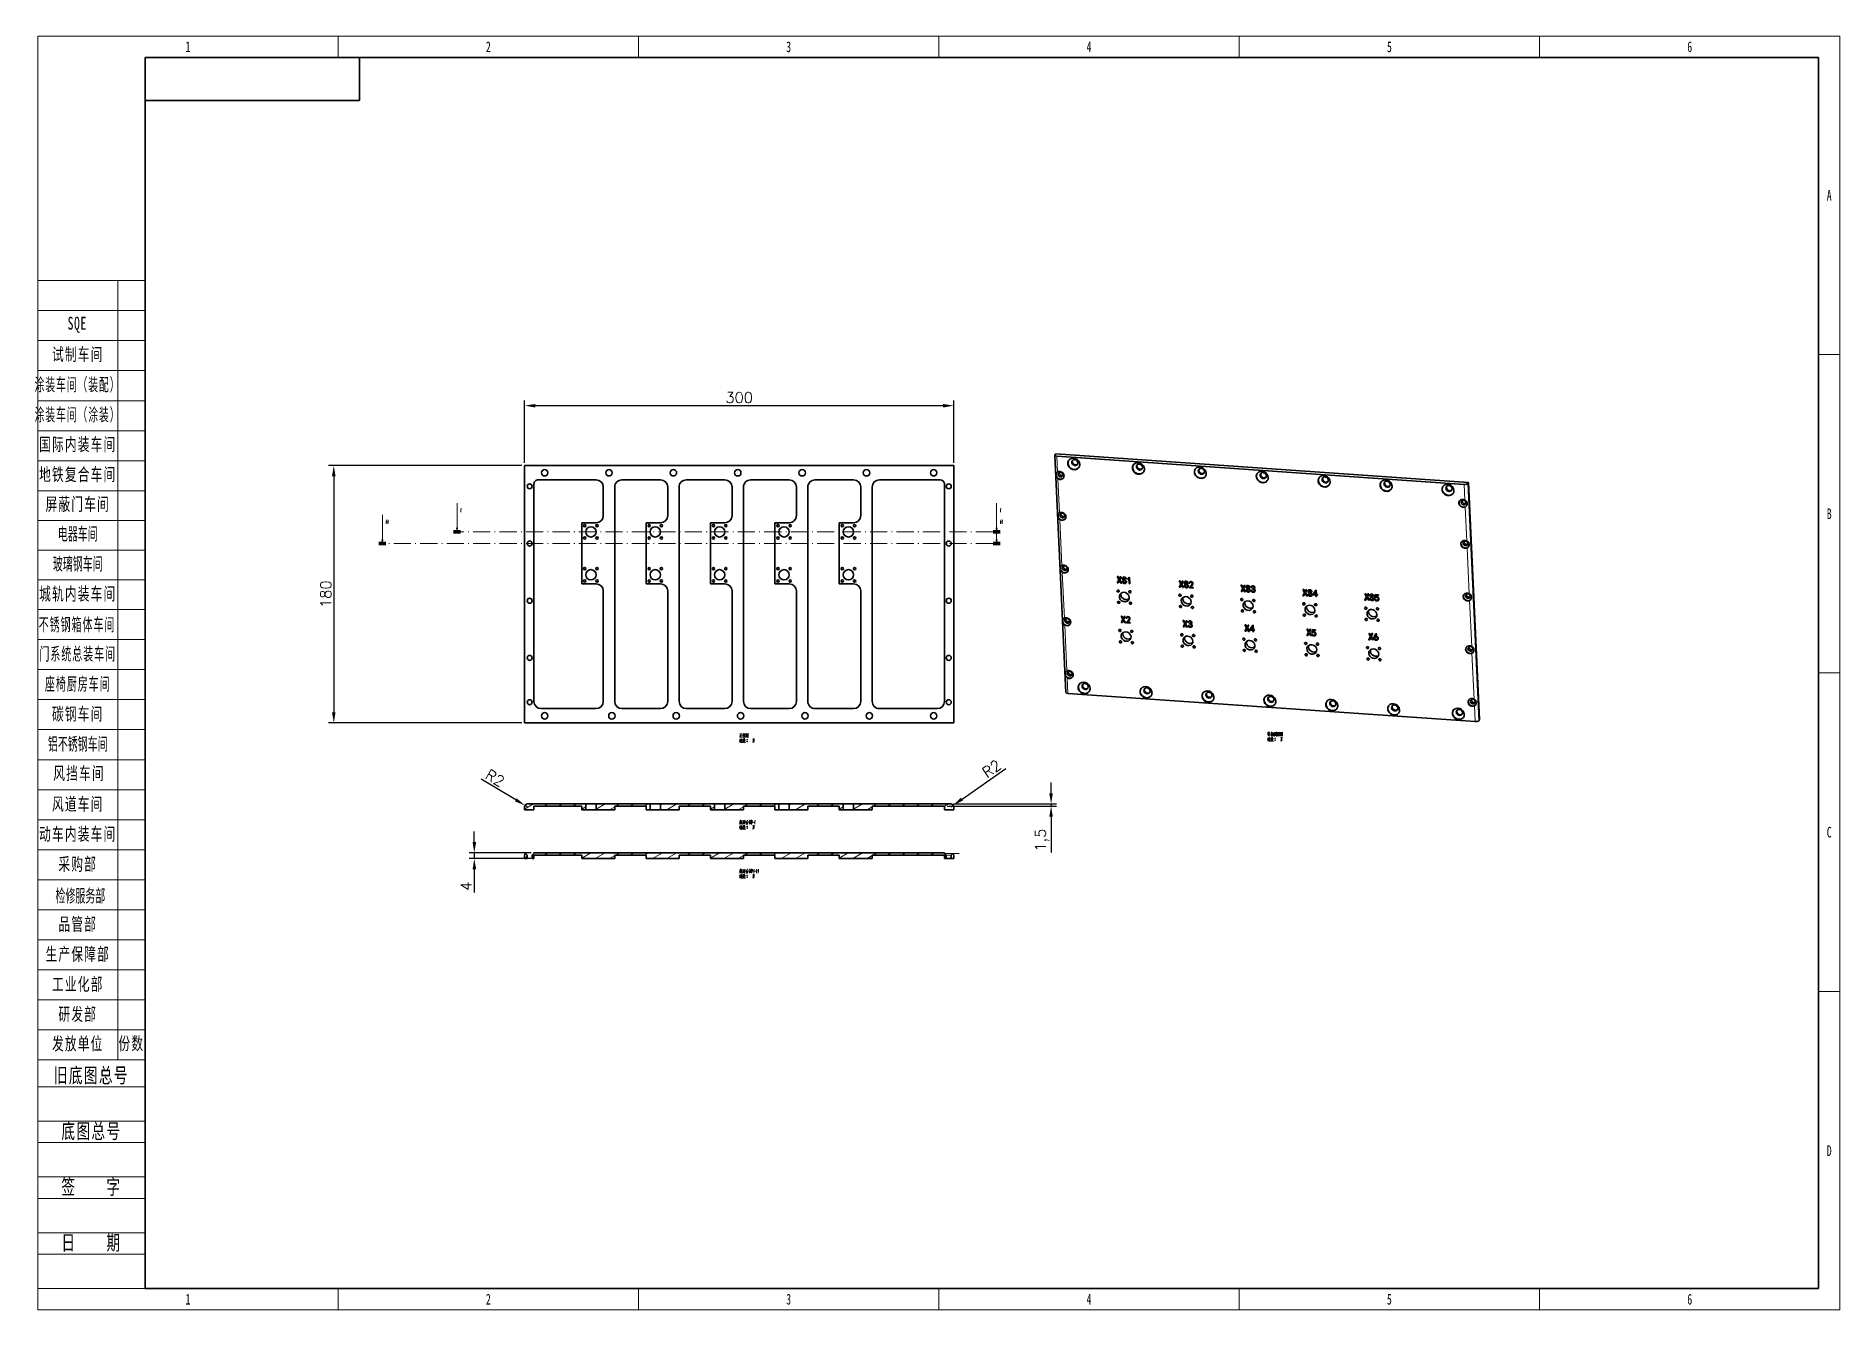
# Model space of a CAD drawing. Header units: millimetres. Extents: x -631 to 3210, y -561 to 2288.
# Drawn here: x 1949 to 3210, y 476 to 1366 of the extents above; entities that cross this region are included whole.
import ezdxf
from ezdxf.enums import TextEntityAlignment as Align

# ---------------------------------------------------------------- set-up
doc = ezdxf.new("R2010")
doc.units = ezdxf.units.MM
doc.header["$PDSIZE"] = -5
doc.linetypes.add('DASHDOT', pattern=[18.5, 12, -3, 0.5, -3])
doc.layers.get('0').update_dxf_attribs({"lineweight": 18})
for name, color, linetype, lineweight in [('尺寸线层', 3, 'Continuous', 18), ('文本层', 3, 'Continuous', 18), ('粗实线层', 7, 'Continuous', 35), ('细实线层', 7, 'Continuous', 18)]:
    doc.layers.add(name, color=color, linetype=linetype, lineweight=lineweight)
doc.styles.get("Standard").update_dxf_attribs({"font": 'txt.shx', "bigfont": 'gbcbig.shx'})
doc.styles.add('标准', font='', dxfattribs={"width": 0.667})
doc.styles.get('标准').set_extended_font_data('宋体')
doc.dimstyles.get("Standard").update_dxf_attribs({"dimscale": 3, "dimtxt": 0.18, "dimasz": 0.18, "dimexe": 0.18, "dimexo": 0.0625, "dimgap": 0.09, "dimtad": 0, "dimtih": 1, "dimtoh": 1, "dimdec": 4, "dimzin": 0, "dimdsep": 46, "dimtxsty": 'Standard', "dimcen": 0.09, "dimdle": 0.36, "dimadec": 0, "dimazin": 0, "dimtfac": 1, "dimtdec": 4, "dimtofl": 0, "dimtmove": 0, "dimatfit": 3, "dimfxl": 1, "dimtolj": 1, "dimtzin": 0, "dimarcsym": 0})

# ---------------------------------------------------------------- blocks, each defined once
blk = doc.blocks.new('*X1')
at = {"layer": '尺寸线层', "linetype": 'Continuous'}
for p, q in [((-185, 91.49), (-210, 91.49)), ((-191.37, 91.49), (-191.37, -90.21)), ((-185, 84.49), (-210, 84.49)), ((-185, 77.49), (-210, 77.49)), ((-185, 70.49), (-210, 70.49)), ((-185, 63.49), (-210, 63.49)), ((-185, 56.49), (-210, 56.49)), ((-185, 49.49), (-210, 49.49)), ((-185, 42.49), (-210, 42.49)), ((-185, 35.56), (-210, 35.56)), ((-185, 35.56), (-210, 35.56)), ((-185, 28.64), (-210, 28.64)), ((-185, 28.64), (-210, 28.64)), ((-185, 21.71), (-210, 21.71)), ((-185, 21.71), (-210, 21.71)), ((-185, 14.79), (-210, 14.79)), ((-185, 7.79), (-210, 7.79)), ((-185, 0.79), (-210, 0.79)), ((-185, -6.21), (-210, -6.21)), ((-185, -13.21), (-210, -13.21)), ((-185, -20.21), (-210, -20.21)), ((-185, -27.21), (-210, -27.21)), ((-185, -34.21), (-210, -34.21)), ((-185, -41.21), (-210, -41.21)), ((-185, -48.21), (-210, -48.21)), ((-185, -55.21), (-210, -55.21)), ((-185, -62.21), (-210, -62.21)), ((-185, -69.21), (-210, -69.21)), ((-185, -76.21), (-210, -76.21)), ((-185, -83.21), (-210, -83.21)), ((-185, -90.21), (-210, -90.21))]:
    blk.add_line(p, q, dxfattribs=at)
at = {"layer": '文本层'}
for p, q in [((-210, -96.5), (-185, -96.5)), ((-210, -104.5), (-185, -104.5)), ((-210, -109.5), (-185, -109.5)), ((-210, -117.5), (-185, -117.5)), ((-210, -122.5), (-185, -122.5)), ((-210, -130.5), (-185, -130.5)), ((-210, -135.5), (-185, -135.5)), ((-210, -143.5), (-185, -143.5))]:
    blk.add_line(p, q, dxfattribs=at)
at = {"layer": '粗实线层'}
for p, q in [((-185, -143.5), (-185, 143.5)), ((-185, 143.5), (205, 143.5)), ((-135, 143.5), (-135, 133.5)), ((205, -143.5), (205, 143.5)), ((-135, 133.5), (-185, 133.5)), ((-185, -143.5), (205, -143.5))]:
    blk.add_line(p, q, dxfattribs=at)
at = {"layer": '细实线层'}
for p, q in [((-210, -148.5), (-210, 148.5)), ((-210, 148.5), (210, 148.5)), ((-140, 148.5), (-140, 143.5)), ((-70, 148.5), (-70, 143.5)), ((0, 148.5), (0, 143.5)), ((70, 148.5), (70, 143.5)), ((140, 148.5), (140, 143.5)), ((210, -148.5), (210, 148.5)), ((210, 148.5), (210, 143.5)), ((210, 74.25), (205, 74.25)), ((210, 0), (205, 0)), ((210, -74.25), (205, -74.25)), ((-140, -148.5), (-140, -143.5)), ((-70, -148.5), (-70, -143.5)), ((0, -148.5), (0, -143.5)), ((70, -148.5), (70, -143.5)), ((140, -148.5), (140, -143.5)), ((210, -148.5), (210, -143.5)), ((-210, -148.5), (210, -148.5)), ((-210, -148.5), (-185, -148.5)), ((210, -148.5), (205, -148.5))]:
    blk.add_line(p, q, dxfattribs=at)
at = {"layer": '尺寸线层', "linetype": 'Continuous', "char_height": 3, "attachment_point": 5, "style": '标准'}
for s, insert, width, line_spacing_factor in [('\\T1.1;\\W0.667;SQE', (-200.8, 81.17), 31.0587, 0.47619), ('\\T1.1;\\W0.667;试制车间', (-200.68, 74.14), 31.0587, 0.57381), ('\\T1.1;\\W0.54149;涂装车间（装配）', (-200.73, 67.06), 27.5396, 0.574243), ('\\T1.1;\\W0.54149;涂装车间（涂装）', (-200.73, 60.06), 27.5396, 0.574243), ('\\T1.1;\\W0.667;国际内装车间', (-200.68, 53.14), 31.0587, 0.561905), ('\\T1.1;\\W0.667;地铁复合车间', (-200.68, 46.14), 31.0587, 0.561905), ('\\T1.1;\\W0.667;屏蔽门车间', (-200.68, 39.21), 31.0587, 0.561905), ('\\W1;{\\W0.567;\\T1;电器车间}', (-200.68, 32.29), 37.2629, 0.561905), ('\\W1;{\\W0.567;\\T1;玻璃钢车间}', (-200.68, 25.29), 37.2629, 0.564286), ('\\T1.1;城轨内装车间', (-200.68, 18.29), 18.6315, 1.15057), ('\\T1.1;{\\W0.567;不锈钢箱体车间}', (-200.85, 11.13), 18.6315, 1.15057), ('\\T1.1;{\\W0.567;门系统总装车间}', (-200.68, 4.29), 18.6315, 1.15057), ('\\T1.1;{\\W0.567;座椅厨房车间}', (-200.68, -2.71), 18.6315, 1.15057), ('\\T1.1;碳钢车间', (-200.68, -9.71), 18.6315, 1.15057), ('{\\W0.567;\\T1;铝不锈钢车间}', (-200.68, -16.71), 18.6315, 1.15057), ('\\T1.1;风挡车间', (-200.39, -23.55), 18.6315, 1.15057), ('\\T1.1;风道车间', (-200.68, -30.71), 18.6315, 1.15057), ('\\T1.1;动车内装车间', (-200.68, -37.71), 18.6315, 1.15057), ('\\T1.1;采购部', (-200.68, -44.71), 18.6315, 1.15057), ('\\W1;{\\W0.567;\\T1;检修服务部}', (-200.08, -52.1), 37.2629, 0.564286), ('\\T1.1;品管部', (-200.68, -58.71), 18.6315, 1.15057), ('\\T1.1;生产保障部', (-200.68, -65.71), 18.6315, 1.15057), ('\\T1.1;工业化部', (-200.68, -72.71), 18.6315, 1.15057), ('\\T1.1;研发部', (-200.68, -79.71), 18.6315, 1.15057), ('\\T1.1;发放单位', (-200.68, -86.58), 18.6315, 0.853342), ('\\T1.1;份数', (-188.18, -86.53), 6.3685, 1.15057)]:
    blk.add_mtext(s, dxfattribs=dict(at, insert=insert, width=width, line_spacing_factor=line_spacing_factor))
at = {"layer": '尺寸线层', "style": '标准'}
for tag, height, width, p in [('T1', 2.5, 0.667, (-175, 146)), ('T2', 2.5, 0.667, (-105, 146)), ('T3', 2.5, 0.667, (-35, 146)), ('T4', 2.5, 0.667, (35, 146)), ('T5', 2.5, 0.667, (105, 146)), ('T6', 2.5, 0.667, (175, 146)), ('R1', 2.5, 0.667, (207.5, 111.38)), ('SQE', 3.5, 0.667, (-188.18, 80.99)), ('试制车间', 3.5, 0.28375, (-188.18, 73.99)), ('涂装车间（装配）', 3.5, 0.147264, (-188.18, 66.99)), ('涂装车间（涂装）', 3.5, 0.147264, (-188.18, 59.99)), ('国际内装车间', 3.5, 0.189302, (-188.18, 52.99)), ('地铁复合车间', 3.5, 0.186278, (-188.18, 46.02)), ('屏蔽门车间', 3.5, 0.225254, (-188.18, 39.14)), ('R2', 2.5, 0.667, (207.5, 37.12)), ('电器车间', 3.5, 0.292284, (-188.18, 32.21)), ('玻璃钢车间', 3.5, 0.225603, (-188.18, 25.29)), ('城轨内装车间', 3.5, 0.186278, (-188.18, 18.29)), ('不锈钢箱体车间', 3.5, 0.15932, (-188.18, 11.29)), ('门系统总装车间', 3.5, 0.161527, (-188.18, 4.29)), ('座椅厨房车间', 3.5, 0.186516, (-188.18, -2.71)), ('碳钢车间', 3.5, 0.28375, (-188.18, -9.71)), ('铝不锈钢车间', 3.5, 0.186397, (-188.18, -16.71)), ('风挡车间', 3.5, 0.284026, (-188.18, -23.71)), ('风道车间', 3.5, 0.284026, (-188.18, -30.71)), ('动车内装车间', 3.5, 0.186397, (-188.18, -37.71)), ('R3', 2.5, 0.667, (207.5, -37.12)), ('采购部', 3.5, 0.378308, (-188.18, -44.71)), ('检修服务部', 3.5, 0.223014, (-188.18, -51.71)), ('品管部', 3.5, 0.389426, (-188.18, -58.71)), ('生产保障部', 3.5, 0.223356, (-188.18, -65.71)), ('工业化部', 3.5, 0.281557, (-188.18, -72.71)), ('研发部', 3.5, 0.3788, (-188.18, -79.71)), ('旧底图总号', 3, 0.667, (-197.5, -100.5)), ('底图总号', 3, 0.667, (-197.5, -113.5)), ('R4', 2.5, 0.667, (207.5, -111.38)), ('签字', 3, 0.667, (-197.5, -126.5)), ('日期', 3, 0.667, (-197.5, -139.5)), ('B1', 2.5, 0.667, (-175, -146)), ('B2', 2.5, 0.667, (-105, -146)), ('B3', 2.5, 0.667, (-35, -146)), ('B4', 2.5, 0.667, (35, -146)), ('B5', 2.5, 0.667, (105, -146)), ('B6', 2.5, 0.667, (175, -146))]:
    blk.add_attdef(tag, text='', height=height, dxfattribs=dict(at, width=width)).set_placement(p, align=Align.MIDDLE_CENTER)
at = {"layer": '尺寸线层', "style": '标准', "width": 0.667}
blk.add_attdef('图号', text='', height=5.33, rotation=180, dxfattribs=at).set_placement((-160, 138.5), align=Align.MIDDLE_CENTER)
at = {"layer": '文本层', "char_height": 3.5, "width": 25, "attachment_point": 5, "style": '标准'}
for s, insert in [('\\T1.1;旧底图总号', (-197.5, -94)), ('\\T1.1;底图总号', (-197.5, -107)), ('\\T1.1;签    字', (-197.5, -120)), ('\\T1.1;日    期', (-197.5, -133))]:
    blk.add_mtext(s, dxfattribs=dict(at, insert=insert))
blk = doc.blocks.new('*X18')
at = {"layer": 'Defpoints', "color": 0, "transparency": 16777216}
for p in [(2590.4, 1108), (2290.4, 1066.1), (2590.4, 1066.1)]:
    blk.add_point(p, dxfattribs=at)
at = {"layer": '尺寸线层', "color": 0, "linetype": 'Continuous', "lineweight": -2, "transparency": 16777216}
for p, q in [((2290.4, 1067.9), (2290.4, 1111.7)), ((2590.4, 1067.9), (2590.4, 1111.7)), ((2297.9, 1108), (2582.9, 1108))]:
    blk.add_line(p, q, dxfattribs=at)
at = {"layer": '尺寸线层', "color": 0, "transparency": 16777216}
for points in [[(2297.9, 1109.2), (2297.9, 1106.7), (2290.4, 1108)], [(2582.9, 1109.2), (2582.9, 1106.7), (2590.4, 1108)]]:
    blk.add_solid(points, dxfattribs=at)
at = {"layer": '尺寸线层', "color": 0, "transparency": 16777216, "insert": (2440.4, 1113.6), "char_height": 7.5, "width": 38.571, "attachment_point": 5, "bg_fill": 3, "box_fill_scale": 1.1, "bg_fill_color": 256, "bg_fill_true_color": 13158600, "bg_fill_transparency": 0}
blk.add_mtext('\\A1;300', dxfattribs=at)
blk = doc.blocks.new('*X19')
at = {"layer": 'Defpoints', "color": 0, "transparency": 16777216}
for p in [(2290.4, 1066.1), (2157, 886.1), (2290.4, 886.1)]:
    blk.add_point(p, dxfattribs=at)
at = {"layer": '尺寸线层', "color": 0, "linetype": 'Continuous', "lineweight": -2, "transparency": 16777216}
for p, q in [((2288.5, 1066.1), (2153.2, 1066.1)), ((2157, 1058.6), (2157, 893.6)), ((2288.5, 886.1), (2153.2, 886.1))]:
    blk.add_line(p, q, dxfattribs=at)
at = {"layer": '尺寸线层', "color": 0, "transparency": 16777216}
for points in [[(2155.7, 1058.6), (2158.2, 1058.6), (2157, 1066.1)], [(2155.7, 893.6), (2158.2, 893.6), (2157, 886.1)]]:
    blk.add_solid(points, dxfattribs=at)
at = {"layer": '尺寸线层', "color": 0, "transparency": 16777216, "insert": (2151.4, 976.1), "char_height": 7.5, "width": 36.429, "attachment_point": 5, "rotation": 90, "bg_fill": 3, "box_fill_scale": 1.1, "bg_fill_color": 256, "bg_fill_true_color": 13158600, "bg_fill_transparency": 0}
blk.add_mtext('\\A1;180', dxfattribs=at)
blk = doc.blocks.new('*X20')
at = {"layer": 'Defpoints', "color": 0, "transparency": 16777216}
for p in [(2296.9, 795.2), (2255.2, 791.2), (2296.9, 791.2)]:
    blk.add_point(p, dxfattribs=at)
at = {"layer": '尺寸线层', "color": 0, "linetype": 'Continuous', "lineweight": -2, "transparency": 16777216}
for p, q in [((2255.2, 802.7), (2255.2, 810.2)), ((2295, 795.2), (2251.5, 795.2)), ((2255.2, 795.2), (2255.2, 791.2)), ((2295, 791.2), (2251.5, 791.2)), ((2255.2, 783.7), (2255.2, 767.4))]:
    blk.add_line(p, q, dxfattribs=at)
at = {"layer": '尺寸线层', "color": 0, "transparency": 16777216}
for points in [[(2254, 802.7), (2256.5, 802.7), (2255.2, 795.2)], [(2254, 783.7), (2256.5, 783.7), (2255.2, 791.2)]]:
    blk.add_solid(points, dxfattribs=at)
at = {"layer": '尺寸线层', "color": 0, "transparency": 16777216, "insert": (2249.6, 771.8), "char_height": 7.5, "width": 15, "attachment_point": 5, "rotation": 90, "bg_fill": 3, "box_fill_scale": 1.1, "bg_fill_color": 256, "bg_fill_true_color": 13158600, "bg_fill_transparency": 0}
blk.add_mtext('\\A1;4', dxfattribs=at)
blk = doc.blocks.new('*X51')
at = {"layer": 'Defpoints', "color": 0, "transparency": 16777216}
for p in [(2583.9, 827.9), (2588.4, 829.4), (2658.5, 827.9)]:
    blk.add_point(p, dxfattribs=at)
at = {"layer": '尺寸线层', "color": 0, "linetype": 'Continuous', "lineweight": -2, "transparency": 16777216}
for p, q in [((2658.5, 836.9), (2658.5, 844.4)), ((2585.8, 827.9), (2662.2, 827.9)), ((2590.3, 829.4), (2662.2, 829.4)), ((2658.5, 829.4), (2658.5, 827.9)), ((2658.5, 820.4), (2658.5, 795.4))]:
    blk.add_line(p, q, dxfattribs=at)
at = {"layer": '尺寸线层', "color": 0, "transparency": 16777216}
for points in [[(2657.2, 836.9), (2659.7, 836.9), (2658.5, 829.4)], [(2657.2, 820.4), (2659.7, 820.4), (2658.5, 827.9)]]:
    blk.add_solid(points, dxfattribs=at)
at = {"layer": '尺寸线层', "color": 0, "transparency": 16777216, "insert": (2652.2, 804.1), "char_height": 7.5, "width": 29.286, "attachment_point": 5, "rotation": 90, "bg_fill": 3, "box_fill_scale": 1.1, "bg_fill_color": 256, "bg_fill_true_color": 13158600, "bg_fill_transparency": 0}
blk.add_mtext('\\A1;1,5', dxfattribs=at)
blk = doc.blocks.new('*X52')
at = {"layer": 'Defpoints', "color": 0, "transparency": 16777216}
for p in [(2290.7, 828.4), (2292.4, 827.4)]:
    blk.add_point(p, dxfattribs=at)
at = {"layer": '尺寸线层', "color": 0, "linetype": 'Continuous', "lineweight": -2, "transparency": 16777216}
for p, q in [((2284.3, 832.3), (2259.9, 846.8)), ((2292.4, 827.4), (2290.7, 828.4))]:
    blk.add_line(p, q, dxfattribs=at)
at = {"layer": '尺寸线层', "color": 0, "transparency": 16777216}
blk.add_solid([(2284.9, 833.3), (2283.6, 831.2), (2290.7, 828.4)], dxfattribs=at)
at = {"layer": '尺寸线层', "color": 0, "transparency": 16777216, "insert": (2269.7, 847.5), "char_height": 7.5, "width": 24.286, "attachment_point": 5, "rotation": 329.1014, "bg_fill": 3, "box_fill_scale": 1.1, "bg_fill_color": 256, "bg_fill_true_color": 13158600, "bg_fill_transparency": 0}
blk.add_mtext('\\A1;R2', dxfattribs=at)
blk = doc.blocks.new('*X53')
at = {"layer": 'Defpoints', "color": 0, "transparency": 16777216}
for p in [(2588.4, 827.4), (2590, 828.5)]:
    blk.add_point(p, dxfattribs=at)
at = {"layer": '尺寸线层', "color": 0, "linetype": 'Continuous', "lineweight": -2, "transparency": 16777216}
for p, q in [((2596.2, 832.8), (2626.8, 854.1)), ((2588.4, 827.4), (2590, 828.5))]:
    blk.add_line(p, q, dxfattribs=at)
at = {"layer": '尺寸线层', "color": 0, "transparency": 16777216}
blk.add_solid([(2595.5, 833.8), (2596.9, 831.8), (2590, 828.5)], dxfattribs=at)
at = {"layer": '尺寸线层', "color": 0, "transparency": 16777216, "insert": (2616.9, 854.1), "char_height": 7.5, "width": 24.286, "attachment_point": 5, "rotation": 34.8804, "bg_fill": 3, "box_fill_scale": 1.1, "bg_fill_color": 256, "bg_fill_true_color": 13158600, "bg_fill_transparency": 0}
blk.add_mtext('\\A1;R2', dxfattribs=at)

msp = doc.modelspace()

# ---------------------------------------------------------------- hatches: boundary and pattern name
at = {"lineweight": 13}
for points in [[(2242.354, 1022.714), (2243.158, 1019.714), (2243.962, 1022.714)], [(2619.598, 1022.714), (2620.402, 1019.714), (2621.206, 1022.714)], [(2190.122, 1014.564), (2190.925, 1011.564), (2191.73, 1014.564)], [(2619.598, 1014.564), (2620.402, 1011.564), (2621.206, 1014.564)]]:
    msp.add_hatch(color=7, dxfattribs=at).paths.add_polyline_path(points, flags=0)

# ---------------------------------------------------------------- linework, layer by layer
at = {"color": 7, "lineweight": 35}
for p, q in [((2661.102, 1073.238), (2668.769, 907.384)), ((2950.302, 1054.247), (2661.716, 1074.229)), ((2947.299, 1052.849), (2662.561, 1072.565)), ((2290.402, 1066.064), (2590.402, 1066.064)), ((2290.402, 886.064), (2290.402, 1066.064)), ((2590.402, 1066.064), (2590.402, 886.064)), ((2296.902, 1053.064), (2296.902, 901.064)), ((2340.402, 1056.064), (2299.902, 1056.064)), ((2345.402, 1031.064), (2345.402, 1051.064)), ((2353.402, 1051.064), (2353.402, 901.064)), ((2385.402, 1056.064), (2358.402, 1056.064)), ((2390.402, 1031.064), (2390.402, 1051.064)), ((2398.402, 1051.064), (2398.402, 901.064)), ((2430.402, 1056.064), (2403.402, 1056.064)), ((2435.402, 1031.064), (2435.402, 1051.064)), ((2443.402, 1051.064), (2443.402, 901.064)), ((2475.402, 1056.064), (2448.402, 1056.064)), ((2480.402, 1031.064), (2480.402, 1051.064)), ((2488.402, 1051.064), (2488.402, 901.064)), ((2520.402, 1056.064), (2493.402, 1056.064)), ((2525.402, 1031.064), (2525.402, 1051.064)), ((2533.402, 1051.064), (2533.402, 901.064)), ((2580.902, 1056.064), (2538.402, 1056.064)), ((2583.902, 901.064), (2583.902, 1053.064)), ((2957.968, 888.393), (2950.302, 1054.247)), ((2330.402, 983.364), (2330.402, 1026.064)), ((2375.402, 983.364), (2375.402, 1026.064)), ((2420.402, 983.364), (2420.402, 1026.064)), ((2465.402, 983.364), (2465.402, 1026.064)), ((2510.402, 983.364), (2510.402, 1026.064)), ((2345.402, 901.064), (2345.402, 978.364)), ((2390.402, 901.064), (2390.402, 978.364)), ((2435.402, 901.064), (2435.402, 978.364)), ((2480.402, 901.064), (2480.402, 978.364)), ((2525.402, 901.064), (2525.402, 978.364)), ((2301.902, 896.064), (2340.402, 896.064)), ((2358.402, 896.064), (2385.402, 896.064)), ((2403.402, 896.064), (2430.402, 896.064)), ((2448.402, 896.064), (2475.402, 896.064)), ((2493.402, 896.064), (2520.402, 896.064)), ((2538.402, 896.064), (2578.902, 896.064)), ((2670.227, 906.711), (2954.965, 886.995)), ((2590.402, 886.064), (2290.402, 886.064)), ((2588.402, 829.384), (2292.402, 829.384)), ((2330.402, 827.884), (2296.902, 827.884)), ((2375.402, 827.884), (2353.402, 827.884)), ((2420.402, 827.884), (2398.402, 827.884)), ((2465.402, 827.884), (2443.402, 827.884)), ((2510.402, 827.884), (2488.402, 827.884)), ((2583.902, 827.884), (2533.402, 827.884)), ((2583.902, 795.192), (2296.902, 795.192)), ((2330.402, 793.692), (2296.902, 793.692)), ((2353.402, 791.192), (2330.402, 791.192)), ((2375.402, 793.692), (2353.402, 793.692)), ((2398.402, 791.192), (2375.402, 791.192)), ((2420.402, 793.692), (2398.402, 793.692)), ((2443.402, 791.192), (2420.402, 791.192)), ((2465.402, 793.692), (2443.402, 793.692)), ((2488.402, 791.192), (2465.402, 791.192)), ((2510.402, 793.692), (2488.402, 793.692)), ((2533.402, 791.192), (2510.402, 791.192)), ((2583.902, 793.692), (2533.402, 793.692))]:
    msp.add_line(p, q, dxfattribs=at)
at = {"color": 7, "lineweight": 35, "ltscale": 0.023417}
for p, q in [((2661.716, 1074.229), (2661.176, 1073.464)), ((2949.763, 1053.481), (2950.302, 1054.247)), ((2957.968, 888.393), (2957.429, 887.627))]:
    msp.add_line(p, q, dxfattribs=at)
at = {"color": 7, "lineweight": 13, "ltscale": 0.274456}
for p, q in [((2662.561, 1072.565), (2663.067, 1061.598)), ((2947.806, 1041.882), (2947.299, 1052.849)), ((2669.72, 917.677), (2670.227, 906.711))]:
    msp.add_line(p, q, dxfattribs=at)
at = {"color": 7, "lineweight": 13}
for p, q in [((2663.289, 1056.81), (2664.388, 1033.034)), ((2957.429, 887.627), (2949.763, 1053.481)), ((2949.126, 1013.318), (2948.027, 1037.094)), ((2190.925, 1011.564), (2190.925, 1031.564)), ((2620.402, 1011.564), (2620.402, 1031.564)), ((2664.609, 1028.246), (2666.091, 996.178)), ((2950.83, 976.462), (2949.347, 1008.531)), ((2666.313, 991.39), (2667.795, 959.321)), ((2952.533, 939.605), (2951.051, 971.674)), ((2668.016, 954.534), (2669.498, 922.465)), ((2954.237, 902.749), (2952.754, 934.818))]:
    msp.add_line(p, q, dxfattribs=at)
at = {"color": 7, "lineweight": 13, "ltscale": 0.499999}
for p, q in [((2243.158, 1019.714), (2243.158, 1039.714)), ((2620.402, 1019.714), (2620.402, 1039.714))]:
    msp.add_line(p, q, dxfattribs=at)
at = {"color": 7, "lineweight": 35, "ltscale": 0.25}
for p, q in [((2330.402, 1026.064), (2340.402, 1026.064)), ((2375.402, 1026.064), (2385.402, 1026.064)), ((2420.402, 1026.064), (2430.402, 1026.064)), ((2465.402, 1026.064), (2475.402, 1026.064)), ((2510.402, 1026.064), (2520.402, 1026.064)), ((2340.402, 983.364), (2330.402, 983.364)), ((2385.402, 983.364), (2375.402, 983.364)), ((2430.402, 983.364), (2420.402, 983.364)), ((2475.402, 983.364), (2465.402, 983.364)), ((2520.402, 983.364), (2510.402, 983.364))]:
    msp.add_line(p, q, dxfattribs=at)
at = {"color": 7, "lineweight": 100, "ltscale": 0.125}
for p, q in [((2188.425, 1011.564), (2193.425, 1011.564)), ((2240.658, 1019.714), (2245.658, 1019.714)), ((2622.902, 1019.714), (2617.902, 1019.714)), ((2622.902, 1011.564), (2617.902, 1011.564))]:
    msp.add_line(p, q, dxfattribs=at)
at = {"color": 7, "linetype": 'DASHDOT', "lineweight": 13}
for p, q in [((2617.902, 1011.564), (2193.425, 1011.564)), ((2617.902, 1019.714), (2245.658, 1019.714))]:
    msp.add_line(p, q, dxfattribs=at)
at = {"color": 7, "lineweight": 35, "ltscale": 0.062487}
msp.add_line((2705.894, 986.277), (2704.663, 988.452), dxfattribs=at)
at = {"color": 7, "lineweight": 35, "ltscale": 0.01625}
for p, q in [((2704.663, 988.452), (2705.311, 988.407)), ((2705.38, 983.99), (2704.732, 984.035)), ((2704.759, 984.073), (2705.407, 984.028)), ((2707.866, 983.818), (2707.218, 983.863)), ((2750.166, 985.301), (2750.815, 985.256)), ((2748.669, 980.993), (2748.02, 981.038)), ((2748.047, 981.076), (2748.695, 981.031)), ((2751.154, 980.821), (2750.506, 980.866)), ((2791.238, 982.457), (2791.887, 982.412)), ((2791.335, 978.079), (2791.983, 978.034)), ((2793.454, 982.304), (2794.103, 982.259)), ((2794.442, 977.823), (2793.794, 977.868)), ((2834.526, 979.46), (2835.175, 979.415)), ((2835.244, 974.998), (2834.596, 975.043)), ((2836.742, 979.306), (2837.391, 979.261)), ((2837.73, 974.826), (2837.082, 974.871)), ((2844.013, 975.836), (2844.662, 975.791)), ((2844.682, 975.351), (2844.034, 975.396)), ((2877.815, 976.462), (2878.463, 976.417)), ((2878.532, 972.001), (2877.884, 972.046)), ((2877.911, 972.084), (2878.559, 972.039)), ((2881.018, 971.829), (2880.37, 971.874)), ((2709.599, 960.556), (2710.247, 960.511)), ((2708.101, 956.248), (2707.453, 956.293)), ((2707.48, 956.331), (2708.128, 956.286)), ((2710.587, 956.076), (2709.939, 956.121)), ((2750.671, 957.712), (2751.319, 957.667)), ((2750.768, 953.334), (2751.416, 953.289)), ((2752.887, 957.559), (2753.535, 957.514)), ((2753.875, 953.078), (2753.227, 953.123)), ((2793.959, 954.715), (2794.607, 954.67)), ((2794.677, 950.253), (2794.028, 950.298)), ((2796.175, 954.561), (2796.823, 954.516)), ((2799.987, 951.33), (2800.636, 951.285)), ((2800.656, 950.845), (2800.007, 950.89)), ((2837.247, 951.717), (2837.896, 951.672)), ((2837.965, 947.256), (2837.316, 947.301)), ((2837.343, 947.339), (2837.992, 947.294)), ((2840.451, 947.084), (2839.802, 947.129)), ((2882.751, 948.567), (2883.399, 948.522)), ((2881.253, 944.259), (2880.605, 944.303)), ((2880.631, 944.342), (2881.28, 944.297)), ((2883.739, 944.086), (2883.09, 944.131))]:
    msp.add_line(p, q, dxfattribs=at)
at = {"color": 7, "lineweight": 35, "ltscale": 0.061295}
for p, q in [((2704.713, 988.448), (2705.921, 986.315)), ((2877.865, 976.459), (2879.073, 974.325)), ((2837.297, 951.714), (2838.506, 949.581))]:
    msp.add_line(p, q, dxfattribs=at)
at = {"color": 7, "lineweight": 35, "ltscale": 0.06312}
for p, q in [((2704.732, 984.035), (2705.894, 986.277)), ((2748.02, 981.038), (2749.182, 983.279)), ((2792.497, 980.32), (2791.335, 978.079)), ((2708.642, 958.573), (2707.48, 956.331)), ((2751.93, 955.575), (2750.768, 953.334)), ((2837.316, 947.301), (2838.479, 949.542)), ((2880.605, 944.303), (2881.767, 946.545))]:
    msp.add_line(p, q, dxfattribs=at)
at = {"color": 7, "lineweight": 35, "ltscale": 0.001169}
for p, q in [((2704.759, 984.073), (2704.732, 984.035)), ((2706.196, 986.786), (2706.169, 986.748)), ((2706.242, 985.777), (2706.215, 985.738)), ((2707.245, 983.901), (2707.218, 983.863)), ((2709.008, 987.451), (2708.982, 987.412)), ((2709.097, 987.54), (2709.07, 987.501)), ((2710.153, 987.415), (2710.126, 987.377)), ((2710.339, 986.886), (2710.312, 986.848)), ((2712.053, 986.509), (2712.026, 986.471)), ((2712.888, 987.056), (2712.915, 987.095)), ((2752.385, 984.542), (2752.358, 984.504)), ((2753.441, 984.418), (2753.414, 984.379)), ((2753.627, 983.889), (2753.6, 983.85)), ((2754.918, 983.928), (2754.891, 983.89)), ((2755.788, 984.333), (2755.761, 984.294)), ((2756.319, 984.502), (2756.292, 984.464)), ((2713.08, 983.523), (2713.053, 983.485)), ((2748.047, 981.076), (2748.02, 981.038)), ((2749.209, 983.318), (2749.182, 983.279)), ((2749.53, 982.779), (2749.503, 982.741)), ((2750.533, 980.904), (2750.506, 980.866)), ((2752.004, 981.112), (2751.978, 981.073)), ((2755.179, 980.608), (2755.152, 980.57)), ((2755.941, 981.02), (2755.915, 980.981)), ((2792.497, 980.32), (2792.47, 980.282)), ((2792.772, 980.791), (2792.745, 980.753)), ((2792.818, 979.782), (2792.792, 979.744)), ((2793.821, 977.907), (2793.794, 977.868)), ((2795.293, 978.114), (2795.266, 978.076)), ((2796.915, 980.891), (2796.888, 980.853)), ((2798.314, 980.924), (2798.287, 980.885)), ((2799.338, 981.498), (2799.311, 981.459)), ((2800.359, 979.802), (2800.332, 979.763)), ((2800.568, 978.781), (2800.541, 978.743)), ((2834.623, 975.081), (2834.596, 975.043)), ((2835.785, 977.323), (2835.758, 977.285)), ((2836.06, 977.794), (2836.033, 977.756)), ((2838.581, 975.117), (2838.554, 975.079)), ((2838.961, 978.548), (2838.934, 978.509)), ((2840.017, 978.423), (2839.99, 978.385)), ((2841.466, 975.614), (2841.44, 975.575)), ((2842.014, 976.014), (2841.987, 975.976)), ((2843.405, 977.916), (2843.432, 977.954)), ((2843.5, 975.871), (2843.527, 975.91)), ((2843.52, 975.431), (2843.547, 975.47)), ((2844.061, 975.434), (2844.034, 975.396)), ((2877.911, 972.084), (2877.884, 972.046)), ((2879.394, 973.787), (2879.367, 973.749)), ((2880.397, 971.912), (2880.37, 971.874)), ((2882.16, 975.461), (2882.133, 975.423)), ((2882.249, 975.55), (2882.222, 975.512)), ((2883.305, 975.426), (2883.278, 975.387)), ((2883.491, 974.897), (2883.464, 974.858)), ((2884.863, 973.77), (2884.836, 973.731)), ((2885.7, 975.466), (2885.673, 975.428)), ((2886.101, 971.465), (2886.074, 971.427)), ((2708.642, 958.573), (2708.615, 958.534)), ((2711.762, 959.827), (2711.735, 959.789)), ((2712.293, 959.997), (2712.266, 959.958)), ((2707.48, 956.331), (2707.453, 956.293)), ((2708.963, 958.034), (2708.936, 957.996)), ((2709.965, 956.159), (2709.939, 956.121)), ((2711.915, 956.514), (2711.888, 956.476)), ((2751.93, 955.575), (2751.903, 955.537)), ((2752.204, 956.046), (2752.177, 956.008)), ((2752.251, 955.037), (2752.224, 954.999)), ((2753.253, 953.162), (2753.227, 953.123)), ((2754.288, 956.418), (2754.261, 956.38)), ((2755.312, 956.992), (2755.285, 956.954)), ((2755.396, 955.18), (2755.369, 955.142)), ((2756.333, 955.296), (2756.306, 955.258)), ((2756.393, 956.324), (2756.366, 956.286)), ((2794.055, 950.336), (2794.028, 950.298)), ((2795.218, 952.578), (2795.191, 952.54)), ((2795.492, 953.049), (2795.465, 953.011)), ((2797.441, 951.108), (2797.414, 951.07)), ((2797.987, 951.509), (2797.961, 951.471)), ((2799.379, 953.411), (2799.406, 953.449)), ((2799.474, 951.366), (2799.501, 951.404)), ((2799.494, 950.926), (2799.521, 950.964)), ((2799.566, 949.981), (2799.54, 949.942)), ((2837.343, 947.339), (2837.316, 947.301)), ((2838.78, 950.052), (2838.753, 950.013)), ((2838.827, 949.042), (2838.8, 949.004)), ((2839.829, 947.167), (2839.802, 947.129)), ((2841.298, 949.181), (2841.272, 949.142)), ((2841.674, 950.961), (2841.647, 950.922)), ((2842.074, 946.96), (2842.047, 946.922)), ((2843.299, 947.262), (2843.273, 947.224)), ((2881.794, 946.583), (2881.767, 946.545)), ((2882.115, 946.045), (2882.088, 946.007)), ((2884.26, 946.217), (2884.287, 946.256)), ((2885.438, 946.368), (2885.465, 946.406)), ((2880.631, 944.342), (2880.605, 944.303)), ((2883.117, 944.17), (2883.09, 944.131)), ((2884.182, 945.618), (2884.155, 945.58))]:
    msp.add_line(p, q, dxfattribs=at)
at = {"color": 7, "lineweight": 35, "ltscale": 0.063126}
for p, q in [((2705.921, 986.315), (2704.759, 984.073)), ((2791.308, 978.04), (2792.47, 980.282)), ((2834.596, 975.043), (2835.758, 977.285)), ((2835.785, 977.323), (2834.623, 975.081)), ((2879.073, 974.325), (2877.911, 972.084)), ((2750.74, 953.295), (2751.903, 955.537)), ((2794.028, 950.298), (2795.191, 952.54)), ((2795.218, 952.578), (2794.055, 950.336)), ((2838.506, 949.581), (2837.343, 947.339))]:
    msp.add_line(p, q, dxfattribs=at)
at = {"color": 7, "lineweight": 35, "ltscale": 0.046692}
for p, q in [((2705.311, 988.407), (2706.169, 986.748)), ((2791.887, 982.412), (2792.745, 980.753)), ((2751.319, 957.667), (2752.177, 956.008)), ((2794.607, 954.67), (2795.465, 953.011)), ((2837.896, 951.672), (2838.753, 950.013))]:
    msp.add_line(p, q, dxfattribs=at)
at = {"color": 7, "lineweight": 35, "ltscale": 0.048433}
for p, q in [((2706.215, 985.738), (2705.38, 983.99)), ((2749.503, 982.741), (2748.669, 980.993)), ((2792.792, 979.744), (2791.957, 977.995)), ((2836.079, 976.746), (2835.244, 974.998)), ((2879.367, 973.749), (2878.532, 972.001)), ((2708.936, 957.996), (2708.101, 956.248)), ((2752.224, 954.999), (2751.389, 953.251)), ((2795.512, 952.001), (2794.677, 950.253)), ((2838.8, 949.004), (2837.965, 947.256)), ((2882.088, 946.007), (2881.253, 944.259))]:
    msp.add_line(p, q, dxfattribs=at)
at = {"color": 7, "lineweight": 35, "ltscale": 0.001176}
for p, q in [((2705.921, 986.315), (2705.894, 986.277)), ((2708.717, 984.109), (2708.69, 984.071)), ((2749.484, 983.789), (2749.457, 983.75)), ((2791.335, 978.079), (2791.308, 978.04)), ((2795.673, 981.545), (2795.646, 981.507)), ((2796.729, 981.42), (2796.702, 981.382)), ((2798.996, 981.225), (2798.969, 981.186)), ((2799.422, 979.686), (2799.395, 979.648)), ((2800.42, 980.829), (2800.392, 980.791)), ((2836.107, 976.785), (2836.079, 976.746)), ((2837.109, 974.909), (2837.082, 974.871)), ((2840.203, 977.894), (2840.176, 977.856)), ((2843.593, 974.486), (2843.566, 974.448)), ((2879.073, 974.325), (2879.046, 974.287)), ((2879.348, 974.797), (2879.32, 974.758)), ((2881.869, 972.12), (2881.841, 972.081)), ((2885.325, 973.686), (2885.297, 973.648)), ((2887.326, 971.767), (2887.298, 971.729)), ((2708.917, 959.044), (2708.889, 959.005)), ((2710.892, 959.423), (2710.865, 959.385)), ((2711.153, 956.103), (2711.126, 956.064)), ((2750.768, 953.334), (2750.74, 953.295)), ((2756.542, 954.276), (2756.515, 954.237)), ((2795.539, 952.04), (2795.512, 952.001)), ((2796.542, 950.164), (2796.514, 950.126)), ((2800.035, 950.929), (2800.007, 950.89)), ((2838.506, 949.581), (2838.479, 949.542)), ((2840.837, 949.264), (2840.81, 949.226)), ((2882.068, 947.054), (2882.041, 947.016)), ((2884.635, 946.877), (2884.608, 946.838))]:
    msp.add_line(p, q, dxfattribs=at)
at = {"color": 7, "lineweight": 35, "ltscale": 0.042621}
for p, q in [((2706.169, 986.748), (2706.878, 988.298)), ((2838.753, 950.013), (2839.462, 951.564))]:
    msp.add_line(p, q, dxfattribs=at)
at = {"color": 7, "lineweight": 35, "ltscale": 0.041553}
for p, q in [((2706.887, 988.298), (2706.196, 986.786)), ((2839.472, 951.563), (2838.78, 950.052))]:
    msp.add_line(p, q, dxfattribs=at)
at = {"color": 7, "lineweight": 35, "ltscale": 0.053162}
for p, q in [((2707.218, 983.863), (2706.215, 985.738)), ((2706.242, 985.777), (2707.245, 983.901)), ((2750.506, 980.866), (2749.503, 982.741)), ((2749.53, 982.779), (2750.533, 980.904)), ((2793.794, 977.868), (2792.792, 979.744)), ((2792.818, 979.782), (2793.821, 977.907)), ((2837.082, 974.871), (2836.079, 976.746)), ((2836.107, 976.785), (2837.109, 974.909)), ((2880.37, 971.874), (2879.367, 973.749)), ((2879.394, 973.787), (2880.397, 971.912)), ((2709.939, 956.121), (2708.936, 957.996)), ((2708.963, 958.034), (2709.965, 956.159)), ((2753.227, 953.123), (2752.224, 954.999)), ((2752.251, 955.037), (2753.253, 953.162)), ((2796.514, 950.126), (2795.512, 952.001)), ((2795.539, 952.04), (2796.542, 950.164)), ((2839.802, 947.129), (2838.8, 949.004)), ((2838.827, 949.042), (2839.829, 947.167)), ((2883.09, 944.131), (2882.088, 946.007)), ((2882.115, 946.045), (2883.117, 944.17))]:
    msp.add_line(p, q, dxfattribs=at)
at = {"color": 7, "lineweight": 35, "ltscale": 0.056731}
for p, q in [((2707.527, 988.253), (2706.489, 986.235)), ((2794.103, 982.259), (2793.065, 980.241)), ((2837.391, 979.261), (2836.353, 977.243)), ((2880.679, 976.264), (2879.641, 974.246)), ((2753.535, 957.514), (2752.497, 955.496)), ((2796.823, 954.516), (2795.785, 952.498)), ((2840.111, 951.519), (2839.073, 949.501))]:
    msp.add_line(p, q, dxfattribs=at)
at = {"color": 7, "lineweight": 35, "ltscale": 0.069556}
for p, q in [((2706.489, 986.235), (2707.866, 983.818)), ((2749.777, 983.238), (2751.154, 980.821)), ((2836.353, 977.243), (2837.73, 974.826)), ((2879.641, 974.246), (2881.018, 971.829)), ((2709.21, 958.493), (2710.587, 956.076)), ((2839.073, 949.501), (2840.451, 947.084)), ((2882.361, 946.504), (2883.739, 944.086))]:
    msp.add_line(p, q, dxfattribs=at)
at = {"color": 7, "lineweight": 35, "ltscale": 0.016262}
for p, q in [((2706.878, 988.298), (2707.527, 988.253)), ((2747.95, 985.454), (2748.599, 985.409)), ((2791.957, 977.995), (2791.308, 978.04)), ((2834.623, 975.081), (2835.272, 975.036)), ((2880.03, 976.309), (2880.679, 976.264)), ((2707.383, 960.709), (2708.032, 960.664)), ((2751.389, 953.251), (2750.74, 953.295)), ((2794.055, 950.336), (2794.704, 950.292)), ((2797.163, 950.081), (2796.514, 950.126)), ((2839.462, 951.564), (2840.111, 951.519)), ((2880.535, 948.72), (2881.184, 948.675))]:
    msp.add_line(p, q, dxfattribs=at)
at = {"color": 7, "lineweight": 35, "ltscale": 0.014977}
for p, q in [((2707.245, 983.901), (2707.842, 983.86)), ((2750.533, 980.904), (2751.13, 980.862)), ((2793.821, 977.907), (2794.419, 977.865)), ((2837.109, 974.909), (2837.707, 974.868)), ((2880.397, 971.912), (2880.994, 971.87)), ((2709.965, 956.159), (2710.563, 956.118)), ((2753.253, 953.162), (2753.851, 953.12)), ((2796.542, 950.164), (2797.139, 950.123)), ((2839.829, 947.167), (2840.427, 947.126)), ((2883.117, 944.17), (2883.715, 944.128))]:
    msp.add_line(p, q, dxfattribs=at)
at = {"color": 7, "lineweight": 35, "ltscale": 0.004534}
for p, q in [((2708.27, 985.003), (2708.261, 985.184)), ((2794.845, 979.008), (2794.837, 979.189)), ((2838.133, 976.011), (2838.125, 976.192)), ((2881.421, 973.013), (2881.413, 973.194))]:
    msp.add_line(p, q, dxfattribs=at)
at = {"color": 7, "lineweight": 35, "ltscale": 0.015577}
for p, q in [((2708.261, 985.184), (2708.883, 985.141)), ((2710.934, 986.805), (2710.312, 986.848)), ((2754.222, 983.807), (2753.6, 983.85)), ((2751.549, 982.187), (2752.17, 982.143)), ((2794.837, 979.189), (2795.459, 979.146)), ((2838.125, 976.192), (2838.747, 976.149)), ((2840.797, 977.813), (2840.176, 977.856)), ((2884.086, 974.815), (2883.464, 974.858))]:
    msp.add_line(p, q, dxfattribs=at)
at = {"color": 7, "lineweight": 13, "ltscale": 0.001169}
for p, q in [((2708.296, 985.041), (2708.27, 985.003)), ((2708.31, 987.078), (2708.283, 987.04)), ((2709.576, 985.792), (2709.549, 985.754)), ((2710.303, 985.341), (2710.276, 985.302)), ((2710.567, 984.858), (2710.541, 984.82)), ((2756.835, 984.306), (2756.808, 984.267)), ((2709.787, 983.674), (2709.76, 983.635)), ((2751.585, 982.044), (2751.558, 982.005)), ((2751.893, 983.384), (2751.866, 983.345)), ((2752.864, 982.795), (2752.837, 982.757)), ((2753.075, 980.676), (2753.048, 980.638)), ((2753.856, 981.861), (2753.829, 981.822)), ((2754.113, 980.94), (2754.086, 980.901)), ((2755.148, 980.673), (2755.174, 980.711)), ((2757.027, 983.264), (2757.001, 983.226)), ((2794.886, 981.084), (2794.859, 981.045)), ((2795.181, 980.386), (2795.154, 980.348)), ((2796.152, 979.798), (2796.126, 979.759)), ((2796.878, 979.346), (2796.852, 979.308)), ((2797.401, 977.942), (2797.375, 977.904)), ((2800.043, 981.397), (2800.016, 981.359)), ((2800.246, 979.345), (2800.219, 979.307)), ((2800.699, 977.688), (2800.672, 977.65)), ((2838.16, 976.049), (2838.133, 976.011)), ((2838.174, 978.086), (2838.147, 978.048)), ((2838.469, 977.389), (2838.442, 977.351)), ((2839.651, 974.682), (2839.624, 974.643)), ((2840.167, 976.349), (2840.14, 976.31)), ((2840.431, 975.866), (2840.404, 975.828)), ((2840.69, 974.945), (2840.663, 974.907)), ((2881.448, 973.052), (2881.421, 973.013)), ((2881.462, 975.089), (2881.435, 975.051)), ((2882.728, 973.803), (2882.701, 973.765)), ((2882.939, 971.684), (2882.912, 971.646)), ((2883.455, 973.351), (2883.428, 973.313)), ((2883.719, 972.869), (2883.692, 972.83)), ((2885.297, 971.796), (2885.271, 971.758)), ((2885.848, 974.011), (2885.821, 973.973)), ((2886.799, 971.494), (2886.773, 971.456)), ((2887.132, 973.045), (2887.105, 973.007)), ((2712.809, 959.8), (2712.782, 959.762)), ((2713.002, 958.759), (2712.975, 958.721)), ((2713.074, 959.375), (2713.047, 959.337)), ((2711.122, 956.168), (2711.149, 956.206)), ((2755.769, 952.936), (2755.742, 952.898)), ((2756.219, 954.84), (2756.192, 954.801)), ((2841.272, 947.291), (2841.245, 947.253)), ((2842.442, 949.459), (2842.416, 949.421)), ((2842.774, 946.989), (2842.747, 946.951)), ((2842.89, 949.122), (2842.863, 949.084)), ((2886.196, 946.152), (2886.223, 946.19)), ((2884.895, 944.176), (2884.868, 944.137)), ((2885.85, 943.916), (2885.823, 943.878)), ((2886.588, 945.386), (2886.615, 945.424)), ((2886.7, 944.154), (2886.673, 944.115))]:
    msp.add_line(p, q, dxfattribs=at)
at = {"color": 7, "lineweight": 35, "ltscale": 0.003526}
for p, q in [((2708.29, 985.182), (2708.296, 985.041)), ((2751.578, 982.185), (2751.585, 982.044)), ((2838.154, 976.19), (2838.16, 976.049))]:
    msp.add_line(p, q, dxfattribs=at)
at = {"color": 7, "lineweight": 13, "ltscale": 0.001176}
for p, q in [((2708.605, 986.381), (2708.578, 986.343)), ((2710.826, 983.937), (2710.798, 983.899)), ((2751.598, 984.081), (2751.571, 984.043)), ((2757.1, 983.88), (2757.073, 983.842)), ((2753.591, 982.343), (2753.564, 982.305)), ((2794.873, 979.046), (2794.845, 979.008)), ((2796.363, 977.679), (2796.336, 977.641)), ((2797.144, 978.863), (2797.116, 978.825)), ((2799.795, 977.441), (2799.768, 977.403)), ((2839.441, 976.8), (2839.413, 976.762)), ((2881.757, 974.392), (2881.73, 974.353)), ((2883.978, 971.948), (2883.95, 971.909)), ((2886.469, 973.965), (2886.441, 973.926)), ((2886.917, 973.628), (2886.889, 973.589)), ((2756.017, 956.892), (2755.99, 956.854)), ((2756.673, 953.183), (2756.646, 953.145)), ((2841.822, 949.506), (2841.795, 949.467)), ((2843.106, 948.54), (2843.079, 948.501)), ((2884.326, 944.834), (2884.298, 944.796))]:
    msp.add_line(p, q, dxfattribs=at)
at = {"color": 7, "lineweight": 35, "ltscale": 0.003886}
for p, q in [((2708.883, 985.141), (2708.89, 984.986)), ((2752.17, 982.143), (2752.178, 981.988)), ((2795.459, 979.146), (2795.466, 978.991)), ((2838.747, 976.149), (2838.753, 975.994))]:
    msp.add_line(p, q, dxfattribs=at)
at = {"color": 7, "lineweight": 35, "ltscale": 0.014843}
for p, q in [((2710.339, 986.886), (2710.931, 986.845)), ((2883.491, 974.897), (2884.083, 974.856))]:
    msp.add_line(p, q, dxfattribs=at)
at = {"color": 7, "lineweight": 35, "ltscale": 0.001188}
for p, q in [((2710.433, 984.402), (2710.406, 984.363)), ((2753.721, 981.404), (2753.694, 981.365)), ((2797.009, 978.407), (2796.982, 978.368)), ((2800.43, 978.221), (2800.403, 978.182)), ((2883.585, 972.412), (2883.558, 972.373)), ((2756.404, 953.716), (2756.377, 953.677))]:
    msp.add_line(p, q, dxfattribs=at)
at = {"color": 7, "lineweight": 35, "ltscale": 0.012307}
msp.add_line((2712.026, 986.471), (2712.003, 986.963), dxfattribs=at)
at = {"color": 7, "lineweight": 35, "ltscale": 0.011764}
msp.add_line((2712.032, 986.979), (2712.053, 986.509), dxfattribs=at)
at = {"color": 7, "lineweight": 35, "ltscale": 0.089389}
msp.add_line((2713.053, 983.485), (2712.888, 987.056), dxfattribs=at)
at = {"color": 7, "lineweight": 35, "ltscale": 0.08939}
msp.add_line((2712.915, 987.095), (2713.08, 983.523), dxfattribs=at)
at = {"color": 7, "lineweight": 35, "ltscale": 0.008125}
msp.add_line((2713.064, 987.922), (2713.388, 987.899), dxfattribs=at)
at = {"color": 7, "lineweight": 35, "ltscale": 0.111414}
msp.add_line((2713.388, 987.899), (2713.594, 983.447), dxfattribs=at)
at = {"color": 7, "lineweight": 35, "ltscale": 0.062492}
for p, q in [((2749.182, 983.279), (2747.95, 985.454)), ((2792.47, 980.282), (2791.238, 982.457)), ((2835.758, 977.285), (2834.526, 979.46)), ((2708.615, 958.534), (2707.383, 960.709)), ((2751.903, 955.537), (2750.671, 957.712)), ((2795.191, 952.54), (2793.959, 954.715)), ((2881.767, 946.545), (2880.535, 948.72))]:
    msp.add_line(p, q, dxfattribs=at)
at = {"color": 7, "lineweight": 35, "ltscale": 0.061288}
for p, q in [((2748.001, 985.451), (2749.209, 983.318)), ((2880.586, 948.716), (2881.794, 946.583))]:
    msp.add_line(p, q, dxfattribs=at)
at = {"color": 7, "lineweight": 35, "ltscale": 0.046686}
for p, q in [((2748.599, 985.409), (2749.457, 983.75)), ((2878.463, 976.417), (2879.32, 974.758)), ((2708.032, 960.664), (2708.889, 959.005)), ((2881.184, 948.675), (2882.041, 947.016))]:
    msp.add_line(p, q, dxfattribs=at)
at = {"color": 7, "lineweight": 35, "ltscale": 0.042627}
for p, q in [((2749.457, 983.75), (2750.166, 985.301)), ((2792.745, 980.753), (2793.454, 982.304)), ((2836.033, 977.756), (2836.742, 979.306)), ((2879.32, 974.758), (2880.03, 976.309)), ((2708.889, 959.005), (2709.599, 960.556)), ((2752.177, 956.008), (2752.887, 957.559)), ((2795.465, 953.011), (2796.175, 954.561)), ((2882.041, 947.016), (2882.751, 948.567))]:
    msp.add_line(p, q, dxfattribs=at)
at = {"color": 7, "lineweight": 35, "ltscale": 0.041554}
for p, q in [((2750.175, 985.3), (2749.484, 983.789)), ((2836.751, 979.306), (2836.06, 977.794)), ((2880.039, 976.308), (2879.348, 974.797)), ((2709.608, 960.555), (2708.917, 959.044)), ((2882.76, 948.566), (2882.068, 947.054))]:
    msp.add_line(p, q, dxfattribs=at)
at = {"color": 7, "lineweight": 35, "ltscale": 0.056726}
for p, q in [((2750.815, 985.256), (2749.777, 983.238)), ((2710.247, 960.511), (2709.21, 958.493)), ((2883.399, 948.522), (2882.361, 946.504))]:
    msp.add_line(p, q, dxfattribs=at)
at = {"color": 7, "lineweight": 35, "ltscale": 0.001177}
msp.add_line((2752.296, 984.453), (2752.269, 984.415), dxfattribs=at)
at = {"color": 7, "lineweight": 35, "ltscale": 0.01483}
for p, q in [((2753.627, 983.889), (2754.219, 983.848)), ((2796.915, 980.891), (2797.507, 980.85)), ((2840.203, 977.894), (2840.795, 977.853))]:
    msp.add_line(p, q, dxfattribs=at)
at = {"color": 7, "lineweight": 35, "ltscale": 0.013233}
for p, q in [((2755.408, 983.777), (2754.891, 983.89)), ((2711.382, 959.271), (2710.865, 959.385))]:
    msp.add_line(p, q, dxfattribs=at)
at = {"color": 7, "lineweight": 35, "ltscale": 0.012884}
for p, q in [((2754.918, 983.928), (2755.421, 983.818)), ((2710.892, 959.423), (2711.396, 959.313))]:
    msp.add_line(p, q, dxfattribs=at)
at = {"color": 7, "lineweight": 35, "ltscale": 0.001189}
for p, q in [((2755.583, 984.119), (2755.555, 984.081)), ((2840.297, 975.41), (2840.27, 975.371))]:
    msp.add_line(p, q, dxfattribs=at)
at = {"color": 7, "lineweight": 35, "ltscale": 0.013546}
msp.add_line((2713.594, 983.447), (2713.053, 983.485), dxfattribs=at)
at = {"color": 7, "lineweight": 35, "ltscale": 0.012824}
msp.add_line((2713.08, 983.523), (2713.592, 983.488), dxfattribs=at)
at = {"color": 7, "lineweight": 35, "ltscale": 0.063121}
for p, q in [((2749.209, 983.318), (2748.047, 981.076)), ((2877.884, 972.046), (2879.046, 974.287)), ((2707.453, 956.293), (2708.615, 958.534)), ((2881.794, 946.583), (2880.631, 944.342))]:
    msp.add_line(p, q, dxfattribs=at)
at = {"color": 7, "lineweight": 35, "ltscale": 0.004535}
msp.add_line((2751.558, 982.005), (2751.549, 982.187), dxfattribs=at)
at = {"color": 7, "lineweight": 35, "ltscale": 0.002592}
msp.add_line((2755.152, 980.57), (2755.148, 980.673), dxfattribs=at)
at = {"color": 7, "lineweight": 35, "ltscale": 0.068388}
msp.add_line((2757.881, 980.381), (2755.152, 980.57), dxfattribs=at)
at = {"color": 7, "lineweight": 35, "ltscale": 0.002591}
for p, q in [((2755.174, 980.711), (2755.179, 980.608)), ((2711.126, 956.064), (2711.122, 956.168)), ((2711.149, 956.206), (2711.153, 956.103))]:
    msp.add_line(p, q, dxfattribs=at)
at = {"color": 7, "lineweight": 35, "ltscale": 0.067667}
for p, q in [((2755.179, 980.608), (2757.879, 980.421)), ((2711.153, 956.103), (2713.854, 955.916))]:
    msp.add_line(p, q, dxfattribs=at)
at = {"color": 7, "lineweight": 35, "ltscale": 0.048749}
msp.add_line((2755.915, 980.981), (2757.86, 980.847), dxfattribs=at)
at = {"color": 7, "lineweight": 35, "ltscale": 0.001195}
msp.add_line((2757.284, 982.621), (2757.256, 982.582), dxfattribs=at)
at = {"color": 7, "lineweight": 35, "ltscale": 0.011659}
for p, q in [((2757.86, 980.847), (2757.881, 980.381)), ((2887.381, 975.774), (2887.402, 975.308)), ((2713.834, 956.341), (2713.856, 955.875)), ((2843.355, 951.269), (2843.377, 950.803))]:
    msp.add_line(p, q, dxfattribs=at)
at = {"color": 7, "lineweight": 35, "ltscale": 0.061289}
for p, q in [((2791.289, 982.453), (2792.497, 980.32)), ((2834.577, 979.456), (2835.785, 977.323)), ((2707.434, 960.706), (2708.642, 958.573)), ((2750.722, 957.708), (2751.93, 955.575)), ((2794.01, 954.711), (2795.218, 952.578))]:
    msp.add_line(p, q, dxfattribs=at)
at = {"color": 7, "lineweight": 35, "ltscale": 0.041559}
for p, q in [((2793.463, 982.303), (2792.772, 980.791)), ((2752.896, 957.558), (2752.204, 956.046))]:
    msp.add_line(p, q, dxfattribs=at)
at = {"color": 7, "lineweight": 35, "ltscale": 0.069563}
for p, q in [((2793.065, 980.241), (2794.442, 977.823)), ((2752.497, 955.496), (2753.875, 953.078)), ((2795.785, 952.498), (2797.163, 950.081))]:
    msp.add_line(p, q, dxfattribs=at)
at = {"color": 7, "lineweight": 35, "ltscale": 0.003527}
msp.add_line((2794.866, 979.187), (2794.873, 979.046), dxfattribs=at)
at = {"color": 7, "lineweight": 35, "ltscale": 0.00117}
for p, q in [((2795.584, 981.456), (2795.557, 981.418)), ((2838.872, 978.459), (2838.845, 978.42))]:
    msp.add_line(p, q, dxfattribs=at)
at = {"color": 7, "lineweight": 35, "ltscale": 0.015565}
for p, q in [((2797.509, 980.81), (2796.888, 980.853)), ((2881.413, 973.194), (2882.034, 973.151)), ((2885.64, 948.418), (2886.261, 948.375))]:
    msp.add_line(p, q, dxfattribs=at)
at = {"color": 7, "lineweight": 35, "ltscale": 0.012556}
for p, q in [((2798.777, 980.774), (2798.287, 980.885)), ((2754.751, 956.269), (2754.261, 956.38))]:
    msp.add_line(p, q, dxfattribs=at)
at = {"color": 7, "lineweight": 35, "ltscale": 0.012193}
for p, q in [((2798.314, 980.924), (2798.79, 980.815)), ((2754.288, 956.418), (2754.764, 956.31))]:
    msp.add_line(p, q, dxfattribs=at)
at = {"color": 7, "lineweight": 35, "ltscale": 0.012123}
for p, q in [((2798.335, 978.689), (2798.817, 978.733)), ((2754.309, 954.184), (2754.792, 954.228))]:
    msp.add_line(p, q, dxfattribs=at)
at = {"color": 7, "lineweight": 35, "ltscale": 0.008421}
msp.add_line((2799.395, 979.648), (2799.379, 979.984), dxfattribs=at)
at = {"color": 7, "lineweight": 35, "ltscale": 0.007459}
msp.add_line((2799.408, 979.984), (2799.422, 979.686), dxfattribs=at)
at = {"color": 7, "lineweight": 35, "ltscale": 0.001173}
for p, q in [((2800.302, 980.363), (2800.275, 980.324)), ((2756.276, 955.858), (2756.25, 955.819))]:
    msp.add_line(p, q, dxfattribs=at)
at = {"color": 7, "lineweight": 35, "ltscale": 0.001276}
msp.add_line((2800.372, 978.142), (2800.403, 978.182), dxfattribs=at)
at = {"color": 7, "lineweight": 35, "ltscale": 0.046691}
msp.add_line((2835.175, 979.415), (2836.033, 977.756), dxfattribs=at)
at = {"color": 7, "lineweight": 35, "ltscale": 0.088293}
for p, q in [((2841.419, 976.015), (2843.468, 978.892)), ((2797.393, 951.51), (2799.442, 954.387))]:
    msp.add_line(p, q, dxfattribs=at)
at = {"color": 7, "lineweight": 35, "ltscale": 0.011012}
for p, q in [((2841.44, 975.575), (2841.419, 976.015)), ((2844.662, 975.791), (2844.682, 975.351)), ((2797.414, 951.07), (2797.393, 951.51))]:
    msp.add_line(p, q, dxfattribs=at)
at = {"color": 7, "lineweight": 35, "ltscale": 0.052139}
for p, q in [((2843.52, 975.431), (2841.44, 975.575)), ((2841.466, 975.614), (2843.547, 975.47)), ((2799.494, 950.926), (2797.414, 951.07)), ((2797.441, 951.108), (2799.521, 950.964))]:
    msp.add_line(p, q, dxfattribs=at)
at = {"color": 7, "lineweight": 35, "ltscale": 0.011011}
for p, q in [((2841.446, 976.054), (2841.466, 975.614)), ((2797.42, 951.548), (2797.441, 951.108)), ((2800.636, 951.285), (2800.656, 950.845))]:
    msp.add_line(p, q, dxfattribs=at)
at = {"color": 7, "lineweight": 35, "ltscale": 0.06008}
for p, q in [((2843.405, 977.916), (2841.987, 975.976)), ((2842.014, 976.014), (2843.432, 977.954))]:
    msp.add_line(p, q, dxfattribs=at)
at = {"color": 7, "lineweight": 35, "ltscale": 0.03792}
for p, q in [((2841.987, 975.976), (2843.5, 975.871)), ((2797.961, 951.471), (2799.474, 951.366))]:
    msp.add_line(p, q, dxfattribs=at)
at = {"color": 7, "lineweight": 35, "ltscale": 0.051173}
for p, q in [((2843.5, 975.871), (2843.405, 977.916)), ((2843.432, 977.954), (2843.527, 975.91))]:
    msp.add_line(p, q, dxfattribs=at)
at = {"color": 7, "lineweight": 35, "ltscale": 0.010156}
for p, q in [((2843.468, 978.892), (2843.873, 978.864)), ((2799.442, 954.387), (2799.847, 954.359))]:
    msp.add_line(p, q, dxfattribs=at)
at = {"color": 7, "lineweight": 35, "ltscale": 0.024614}
for p, q in [((2843.566, 974.448), (2843.52, 975.431)), ((2844.034, 975.396), (2844.079, 974.412)), ((2799.54, 949.942), (2799.494, 950.926)), ((2800.007, 950.89), (2800.053, 949.907))]:
    msp.add_line(p, q, dxfattribs=at)
at = {"color": 7, "lineweight": 35, "ltscale": 0.024615}
for p, q in [((2843.547, 975.47), (2843.593, 974.486)), ((2799.521, 950.964), (2799.566, 949.981))]:
    msp.add_line(p, q, dxfattribs=at)
at = {"color": 7, "lineweight": 35, "ltscale": 0.012873}
msp.add_line((2844.079, 974.412), (2843.566, 974.448), dxfattribs=at)
at = {"color": 7, "lineweight": 35, "ltscale": 0.012138}
msp.add_line((2843.593, 974.486), (2844.077, 974.452), dxfattribs=at)
at = {"color": 7, "lineweight": 35, "ltscale": 0.075787}
for p, q in [((2843.873, 978.864), (2844.013, 975.836)), ((2799.847, 954.359), (2799.987, 951.33))]:
    msp.add_line(p, q, dxfattribs=at)
at = {"color": 7, "lineweight": 35, "ltscale": 0.015528}
for p, q in [((2844.061, 975.434), (2844.68, 975.391)), ((2800.035, 950.929), (2800.654, 950.886))]:
    msp.add_line(p, q, dxfattribs=at)
at = {"color": 7, "lineweight": 35, "ltscale": 0.062486}
for p, q in [((2879.046, 974.287), (2877.815, 976.462)), ((2838.479, 949.542), (2837.247, 951.717))]:
    msp.add_line(p, q, dxfattribs=at)
at = {"color": 7, "lineweight": 35, "ltscale": 0.003525}
msp.add_line((2881.442, 973.192), (2881.448, 973.052), dxfattribs=at)
at = {"color": 7, "lineweight": 35, "ltscale": 0.003887}
msp.add_line((2882.034, 973.151), (2882.042, 972.996), dxfattribs=at)
at = {"color": 7, "lineweight": 35, "ltscale": 0.012248}
for p, q in [((2884.75, 972.68), (2885.23, 972.775)), ((2840.724, 948.174), (2841.204, 948.27))]:
    msp.add_line(p, q, dxfattribs=at)
at = {"color": 7, "lineweight": 35, "ltscale": 0.011723}
for p, q in [((2885.297, 973.648), (2884.836, 973.731)), ((2840.837, 949.264), (2841.298, 949.181))]:
    msp.add_line(p, q, dxfattribs=at)
at = {"color": 7, "lineweight": 35, "ltscale": 0.054706}
for p, q in [((2885.266, 975.921), (2884.863, 973.77)), ((2841.24, 951.415), (2840.837, 949.264))]:
    msp.add_line(p, q, dxfattribs=at)
at = {"color": 7, "lineweight": 35, "ltscale": 0.011735}
for p, q in [((2884.863, 973.77), (2885.325, 973.686)), ((2841.272, 949.142), (2840.81, 949.226))]:
    msp.add_line(p, q, dxfattribs=at)
at = {"color": 7, "lineweight": 35, "ltscale": 0.053497}
for p, q in [((2885.246, 975.922), (2887.381, 975.774)), ((2841.22, 951.416), (2843.355, 951.269))]:
    msp.add_line(p, q, dxfattribs=at)
at = {"color": 7, "lineweight": 35, "ltscale": 0.043329}
msp.add_line((2887.402, 975.308), (2885.673, 975.428), dxfattribs=at)
at = {"color": 7, "lineweight": 35, "ltscale": 0.042607}
msp.add_line((2885.7, 975.466), (2887.4, 975.348), dxfattribs=at)
at = {"color": 7, "lineweight": 35, "ltscale": 0.001171}
msp.add_line((2886.965, 972.272), (2886.938, 972.233), dxfattribs=at)
at = {"color": 7, "lineweight": 35, "ltscale": 0.00119}
msp.add_line((2711.557, 959.614), (2711.529, 959.575), dxfattribs=at)
at = {"color": 7, "lineweight": 35, "ltscale": 0.068401}
msp.add_line((2713.856, 955.875), (2711.126, 956.064), dxfattribs=at)
at = {"color": 7, "lineweight": 35, "ltscale": 0.048761}
msp.add_line((2711.888, 956.476), (2713.834, 956.341), dxfattribs=at)
at = {"color": 7, "lineweight": 35, "ltscale": 0.001201}
msp.add_line((2713.258, 958.116), (2713.23, 958.076), dxfattribs=at)
at = {"color": 7, "lineweight": 35, "ltscale": 0.001183}
msp.add_line((2754.97, 956.719), (2754.942, 956.681), dxfattribs=at)
at = {"color": 7, "lineweight": 35, "ltscale": 0.00842}
msp.add_line((2755.369, 955.142), (2755.353, 955.479), dxfattribs=at)
at = {"color": 7, "lineweight": 35, "ltscale": 0.007458}
msp.add_line((2755.382, 955.478), (2755.396, 955.18), dxfattribs=at)
at = {"color": 7, "lineweight": 35, "ltscale": 0.001284}
msp.add_line((2756.346, 953.636), (2756.377, 953.677), dxfattribs=at)
at = {"color": 7, "lineweight": 35, "ltscale": 0.041558}
msp.add_line((2796.184, 954.561), (2795.492, 953.049), dxfattribs=at)
at = {"color": 7, "lineweight": 35, "ltscale": 0.060087}
for p, q in [((2799.379, 953.411), (2797.961, 951.471)), ((2797.987, 951.509), (2799.406, 953.449))]:
    msp.add_line(p, q, dxfattribs=at)
at = {"color": 7, "lineweight": 35, "ltscale": 0.051172}
for p, q in [((2799.474, 951.366), (2799.379, 953.411)), ((2799.406, 953.449), (2799.501, 951.404))]:
    msp.add_line(p, q, dxfattribs=at)
at = {"color": 7, "lineweight": 35, "ltscale": 0.01286}
msp.add_line((2800.053, 949.907), (2799.54, 949.942), dxfattribs=at)
at = {"color": 7, "lineweight": 35, "ltscale": 0.012151}
msp.add_line((2799.566, 949.981), (2800.051, 949.947), dxfattribs=at)
at = {"color": 7, "lineweight": 35, "ltscale": 0.043341}
msp.add_line((2843.377, 950.803), (2841.647, 950.922), dxfattribs=at)
at = {"color": 7, "lineweight": 35, "ltscale": 0.042619}
msp.add_line((2841.674, 950.961), (2843.375, 950.843), dxfattribs=at)
at = {"color": 7, "lineweight": 35, "ltscale": 0.001178}
msp.add_line((2842.939, 947.766), (2842.912, 947.728), dxfattribs=at)
at = {"color": 7, "lineweight": 35, "ltscale": 0.04717}
msp.add_line((2884.608, 946.838), (2885.64, 948.418), dxfattribs=at)
at = {"color": 7, "lineweight": 35, "ltscale": 0.04602}
msp.add_line((2885.642, 948.418), (2884.635, 946.877), dxfattribs=at)
at = {"color": 7, "lineweight": 35, "ltscale": 0.001164}
msp.add_line((2884.92, 946.123), (2884.894, 946.085), dxfattribs=at)
at = {"color": 7, "lineweight": 35, "ltscale": 0.048543}
msp.add_line((2886.261, 948.375), (2885.205, 946.745), dxfattribs=at)
at = {"color": 7, "lineweight": 35, "ltscale": 0.00125}
msp.add_line((2886.441, 944.689), (2886.412, 944.648), dxfattribs=at)
at = {"color": 7, "lineweight": 13, "ltscale": 0.274457}
msp.add_line((2954.965, 886.995), (2954.458, 897.961), dxfattribs=at)
at = {"color": 7, "lineweight": 13, "ltscale": 0.182171}
for p, q in [((2290.402, 825.741), (2296.712, 829.384)), ((2330.402, 791.548), (2336.712, 795.192)), ((2420.402, 791.548), (2426.712, 795.192)), ((2510.402, 791.548), (2516.712, 795.192))]:
    msp.add_line(p, q, dxfattribs=at)
at = {"color": 7, "lineweight": 35, "ltscale": 0.05}
for p, q in [((2290.402, 827.384), (2290.402, 825.384)), ((2590.402, 825.384), (2590.402, 827.384)), ((2290.402, 793.192), (2290.402, 791.192)), ((2590.402, 791.192), (2590.402, 793.192))]:
    msp.add_line(p, q, dxfattribs=at)
at = {"color": 7, "lineweight": 35, "ltscale": 0.1625}
for p, q in [((2296.902, 825.384), (2290.402, 825.384)), ((2590.402, 825.384), (2583.902, 825.384))]:
    msp.add_line(p, q, dxfattribs=at)
at = {"color": 7, "lineweight": 35, "ltscale": 0.0625}
for p, q in [((2296.902, 825.384), (2296.902, 827.884)), ((2330.402, 827.884), (2330.402, 825.384)), ((2353.402, 825.384), (2353.402, 827.884)), ((2375.402, 827.884), (2375.402, 825.384)), ((2398.402, 825.384), (2398.402, 827.884)), ((2420.402, 827.884), (2420.402, 825.384)), ((2443.402, 825.384), (2443.402, 827.884)), ((2465.402, 827.884), (2465.402, 825.384)), ((2488.402, 825.384), (2488.402, 827.884)), ((2510.402, 827.884), (2510.402, 825.384)), ((2533.402, 825.384), (2533.402, 827.884)), ((2583.902, 827.884), (2583.902, 825.384)), ((2296.902, 791.192), (2296.902, 793.692)), ((2330.402, 793.692), (2330.402, 791.192)), ((2353.402, 791.192), (2353.402, 793.692)), ((2375.402, 793.692), (2375.402, 791.192)), ((2398.402, 791.192), (2398.402, 793.692)), ((2420.402, 793.692), (2420.402, 791.192)), ((2443.402, 791.192), (2443.402, 793.692)), ((2465.402, 793.692), (2465.402, 791.192)), ((2488.402, 791.192), (2488.402, 793.692)), ((2510.402, 793.692), (2510.402, 791.192)), ((2533.402, 791.192), (2533.402, 793.692)), ((2583.902, 793.692), (2583.902, 791.192))]:
    msp.add_line(p, q, dxfattribs=at)
at = {"color": 7, "lineweight": 13, "ltscale": 0.075001}
for p, q in [((2304.114, 827.884), (2306.712, 829.384)), ((2314.114, 827.884), (2316.712, 829.384)), ((2324.114, 827.884), (2326.712, 829.384)), ((2354.114, 827.884), (2356.712, 829.384)), ((2364.114, 827.884), (2366.712, 829.384)), ((2374.114, 827.884), (2376.712, 829.384)), ((2404.114, 827.884), (2406.712, 829.384)), ((2414.114, 827.884), (2416.712, 829.384)), ((2444.114, 827.884), (2446.712, 829.384)), ((2454.114, 827.884), (2456.712, 829.384)), ((2464.114, 827.884), (2466.712, 829.384)), ((2494.114, 827.884), (2496.712, 829.384)), ((2504.114, 827.884), (2506.712, 829.384)), ((2534.114, 827.884), (2536.712, 829.384)), ((2544.114, 827.884), (2546.712, 829.384)), ((2554.114, 827.884), (2556.712, 829.384)), ((2564.114, 827.884), (2566.712, 829.384)), ((2574.114, 827.884), (2576.712, 829.384)), ((2304.114, 793.692), (2306.712, 795.192)), ((2314.114, 793.692), (2316.712, 795.192)), ((2324.114, 793.692), (2326.712, 795.192)), ((2354.114, 793.692), (2356.712, 795.192)), ((2364.114, 793.692), (2366.712, 795.192)), ((2374.114, 793.692), (2376.712, 795.192)), ((2404.114, 793.692), (2406.712, 795.192)), ((2414.114, 793.692), (2416.712, 795.192)), ((2444.114, 793.692), (2446.712, 795.192)), ((2454.114, 793.692), (2456.712, 795.192)), ((2464.114, 793.692), (2466.712, 795.192)), ((2494.114, 793.692), (2496.712, 795.192)), ((2504.114, 793.692), (2506.712, 795.192)), ((2534.114, 793.692), (2536.712, 795.192)), ((2544.114, 793.692), (2546.712, 795.192)), ((2554.114, 793.692), (2556.712, 795.192)), ((2564.114, 793.692), (2566.712, 795.192)), ((2574.114, 793.692), (2576.712, 795.192))]:
    msp.add_line(p, q, dxfattribs=at)
at = {"color": 7, "lineweight": 13, "ltscale": 0.079386}
for p, q in [((2330.402, 825.741), (2333.152, 827.329)), ((2420.402, 825.741), (2423.152, 827.329)), ((2510.402, 825.741), (2513.152, 827.329))]:
    msp.add_line(p, q, dxfattribs=at)
at = {"color": 7, "lineweight": 35, "ltscale": 0.326257}
for p, q in [((2353.402, 825.384), (2330.402, 825.384)), ((2398.402, 825.384), (2375.402, 825.384)), ((2443.402, 825.384), (2420.402, 825.384)), ((2488.402, 825.384), (2465.402, 825.384)), ((2533.402, 825.384), (2510.402, 825.384))]:
    msp.add_line(p, q, dxfattribs=at)
at = {"color": 7, "lineweight": 35, "ltscale": 0.1}
for p, q in [((2333.152, 825.384), (2333.152, 829.384)), ((2340.352, 825.384), (2340.352, 829.384)), ((2378.152, 825.384), (2378.152, 829.384)), ((2385.352, 825.384), (2385.352, 829.384)), ((2423.152, 825.384), (2423.152, 829.384)), ((2430.352, 825.384), (2430.352, 829.384)), ((2468.152, 825.384), (2468.152, 829.384)), ((2475.352, 825.384), (2475.352, 829.384)), ((2513.152, 825.384), (2513.152, 829.384)), ((2520.352, 825.384), (2520.352, 829.384))]:
    msp.add_line(p, q, dxfattribs=at)
at = {"color": 7, "lineweight": 13, "ltscale": 0.183621}
for p, q in [((2340.352, 825.712), (2346.712, 829.384)), ((2430.352, 825.712), (2436.712, 829.384)), ((2520.352, 825.712), (2526.712, 829.384))]:
    msp.add_line(p, q, dxfattribs=at)
at = {"color": 7, "lineweight": 13, "ltscale": 0.104432}
for p, q in [((2349.784, 825.384), (2353.402, 827.473)), ((2439.784, 825.384), (2443.402, 827.473)), ((2529.784, 825.384), (2533.402, 827.473)), ((2349.784, 791.192), (2353.402, 793.28)), ((2439.784, 791.192), (2443.402, 793.28)), ((2529.784, 791.192), (2533.402, 793.28))]:
    msp.add_line(p, q, dxfattribs=at)
at = {"color": 7, "lineweight": 13, "ltscale": 0.039283}
for p, q in [((2385.352, 828.599), (2386.712, 829.384)), ((2475.352, 828.599), (2476.712, 829.384))]:
    msp.add_line(p, q, dxfattribs=at)
at = {"color": 7, "lineweight": 13, "ltscale": 0.2}
for p, q in [((2389.784, 825.384), (2396.712, 829.384)), ((2479.784, 825.384), (2486.712, 829.384)), ((2339.784, 791.192), (2346.712, 795.192)), ((2379.784, 791.192), (2386.712, 795.192)), ((2389.784, 791.192), (2396.712, 795.192)), ((2429.784, 791.192), (2436.712, 795.192)), ((2469.784, 791.192), (2476.712, 795.192)), ((2479.784, 791.192), (2486.712, 795.192)), ((2519.784, 791.192), (2526.712, 795.192))]:
    msp.add_line(p, q, dxfattribs=at)
at = {"color": 7, "lineweight": 13, "ltscale": 0.081135}
msp.add_line((2583.902, 827.762), (2586.712, 829.384), dxfattribs=at)
at = {"color": 7, "lineweight": 13, "ltscale": 0.017829}
for p, q in [((2589.784, 825.384), (2590.402, 825.741)), ((2589.784, 791.192), (2590.402, 791.548))]:
    msp.add_line(p, q, dxfattribs=at)
at = {"color": 7, "lineweight": 35, "ltscale": 0.03937}
msp.add_line((2292.152, 793.542), (2291.038, 794.655), dxfattribs=at)
at = {"color": 7, "lineweight": 35, "ltscale": 0.044194}
for p, q in [((2295.652, 793.542), (2296.902, 794.792)), ((2585.152, 793.542), (2583.902, 794.792))]:
    msp.add_line(p, q, dxfattribs=at)
at = {"color": 7, "lineweight": 35, "ltscale": 0.01}
for p, q in [((2296.902, 794.792), (2296.902, 795.192)), ((2583.902, 794.792), (2583.902, 795.192))]:
    msp.add_line(p, q, dxfattribs=at)
at = {"color": 7, "lineweight": 35, "ltscale": 0.039361}
msp.add_line((2588.652, 793.542), (2589.765, 794.655), dxfattribs=at)
at = {"color": 7, "lineweight": 13, "ltscale": 0.050518}
msp.add_line((2290.402, 791.548), (2292.152, 792.558), dxfattribs=at)
at = {"color": 7, "lineweight": 35, "ltscale": 0.04375}
for p, q in [((2292.152, 791.192), (2290.402, 791.192)), ((2590.402, 791.192), (2583.902, 791.192))]:
    msp.add_line(p, q, dxfattribs=at)
at = {"color": 7, "lineweight": 35, "ltscale": 0.05875}
for p, q in [((2292.152, 791.192), (2292.152, 793.542)), ((2295.652, 791.192), (2295.652, 793.542)), ((2585.152, 791.192), (2585.152, 793.542)), ((2588.652, 791.192), (2588.652, 793.542))]:
    msp.add_line(p, q, dxfattribs=at)
at = {"color": 7, "lineweight": 35, "ltscale": 0.03125}
msp.add_line((2296.902, 791.192), (2295.652, 791.192), dxfattribs=at)
at = {"color": 7, "lineweight": 13, "ltscale": 0.022372}
msp.add_line((2583.902, 793.569), (2584.677, 794.016), dxfattribs=at)
at = {"color": 7, "lineweight": 35}
for points in [[(2662.011, 1059.5), (2662.011, 1060.082), (2662.076, 1060.642)], [(2663.289, 1056.81), (2662.992, 1057.026), (2662.733, 1057.287), (2662.514, 1057.58), (2662.333, 1057.897), (2662.187, 1058.232)], [(2947.806, 1041.882), (2948.409, 1041.472), (2948.918, 1041.013), (2949.123, 1040.766)], [(2948.994, 1037.957), (2948.743, 1037.645), (2948.454, 1037.372), (2948.027, 1037.094)], [(2663.332, 1030.937), (2663.331, 1031.518), (2663.396, 1032.078)], [(2664.609, 1028.246), (2664.312, 1028.463), (2664.053, 1028.723), (2663.834, 1029.016), (2663.653, 1029.333), (2663.507, 1029.669)], [(2949.126, 1013.318), (2949.729, 1012.908), (2950.238, 1012.449), (2950.443, 1012.203)], [(2950.314, 1009.393), (2950.063, 1009.081), (2949.774, 1008.808), (2949.347, 1008.531)], [(2665.035, 994.08), (2665.035, 994.661), (2665.1, 995.222)], [(2666.313, 991.39), (2666.016, 991.606), (2665.757, 991.866), (2665.538, 992.159), (2665.357, 992.477), (2665.211, 992.812)], [(2708.69, 984.071), (2708.478, 984.316), (2708.34, 984.601), (2708.27, 985.003)], [(2708.283, 987.04), (2708.318, 987.425), (2708.442, 987.694)], [(2708.296, 985.041), (2708.355, 984.679), (2708.506, 984.351), (2708.717, 984.109)], [(2708.456, 987.713), (2708.36, 987.515), (2708.315, 987.294), (2708.31, 987.078)], [(2709.549, 985.754), (2709.138, 985.952), (2708.75, 986.191), (2708.578, 986.343)], [(2708.605, 986.381), (2708.837, 986.186), (2709.022, 986.07), (2709.576, 985.792)], [(2709.76, 983.635), (2709.299, 983.711), (2709.077, 983.792), (2708.87, 983.912), (2708.69, 984.071)], [(2708.717, 984.109), (2708.975, 983.898), (2709.285, 983.761), (2709.787, 983.674)], [(2708.89, 984.986), (2708.917, 984.787), (2708.986, 984.594), (2709.161, 984.373)], [(2708.982, 987.412), (2708.917, 987.268), (2708.901, 987.075)], [(2708.901, 987.075), (2708.952, 986.808), (2709.055, 986.651)], [(2709.055, 986.651), (2709.149, 986.573), (2709.358, 986.442), (2709.854, 986.2)], [(2709.575, 987.647), (2709.251, 987.606), (2709.07, 987.501)], [(2709.097, 987.54), (2709.213, 987.618), (2709.358, 987.668), (2709.602, 987.685)], [(2709.161, 984.373), (2709.314, 984.253), (2709.488, 984.173), (2709.737, 984.127)], [(2710.276, 985.302), (2710.146, 985.415), (2709.857, 985.601), (2709.549, 985.754)], [(2709.551, 988.165), (2709.999, 988.076), (2710.311, 987.918), (2710.57, 987.681)], [(2709.576, 985.792), (2710.095, 985.51), (2710.303, 985.341)], [(2709.737, 984.127), (2710.007, 984.131), (2710.253, 984.211), (2710.35, 984.291)], [(2710.798, 983.899), (2710.622, 983.781), (2710.423, 983.698), (2710.099, 983.636), (2709.76, 983.635)], [(2709.787, 983.674), (2710.202, 983.682), (2710.575, 983.783), (2710.826, 983.937)], [(2709.854, 986.2), (2710.355, 985.929), (2710.802, 985.576)], [(2710.541, 984.82), (2710.505, 984.979), (2710.425, 985.128), (2710.276, 985.302)], [(2710.303, 985.341), (2710.447, 985.173), (2710.541, 984.995), (2710.567, 984.858)], [(2710.57, 987.681), (2710.788, 987.353), (2710.912, 986.991), (2710.934, 986.805)], [(2710.802, 985.576), (2710.969, 985.376), (2711.089, 985.15), (2711.16, 984.828)], [(2711.16, 984.828), (2711.123, 984.41), (2710.977, 984.09)], [(2712.888, 987.056), (2712.621, 986.837), (2712.026, 986.471)], [(2712.053, 986.509), (2712.656, 986.882), (2712.915, 987.095)], [(2751.571, 984.043), (2751.606, 984.428), (2751.73, 984.697)], [(2751.744, 984.715), (2751.648, 984.518), (2751.603, 984.296), (2751.598, 984.081)], [(2752.27, 984.415), (2752.205, 984.271), (2752.189, 984.077)], [(2752.189, 984.077), (2752.24, 983.811), (2752.343, 983.654)], [(2752.863, 984.65), (2752.539, 984.609), (2752.358, 984.504)], [(2752.385, 984.542), (2752.502, 984.62), (2752.646, 984.67), (2752.89, 984.688)], [(2752.839, 985.167), (2753.287, 985.079), (2753.599, 984.92), (2753.858, 984.684)], [(2753.858, 984.684), (2754.076, 984.355), (2754.199, 983.994), (2754.222, 983.807)], [(2755.392, 984.707), (2755.68, 984.871), (2756.013, 984.946), (2756.19, 984.953)], [(2757.001, 983.226), (2757.082, 983.525), (2757.073, 983.842)], [(2757.117, 984.691), (2757.299, 984.535), (2757.508, 984.248)], [(2757.508, 984.248), (2757.6, 984.043), (2757.647, 983.829), (2757.654, 983.544)], [(2751.978, 981.073), (2751.766, 981.319), (2751.628, 981.603), (2751.558, 982.005)], [(2751.585, 982.044), (2751.643, 981.682), (2751.795, 981.354), (2752.004, 981.112)], [(2752.837, 982.757), (2752.426, 982.955), (2752.037, 983.194), (2751.866, 983.345)], [(2751.893, 983.384), (2752.126, 983.189), (2752.31, 983.072), (2752.864, 982.795)], [(2753.048, 980.638), (2752.587, 980.713), (2752.365, 980.795), (2752.158, 980.914), (2751.978, 981.073)], [(2752.004, 981.112), (2752.263, 980.901), (2752.573, 980.764), (2753.075, 980.676)], [(2752.178, 981.988), (2752.205, 981.79), (2752.274, 981.597), (2752.448, 981.376)], [(2752.343, 983.654), (2752.437, 983.576), (2752.646, 983.445), (2753.142, 983.203)], [(2752.448, 981.376), (2752.602, 981.256), (2752.776, 981.175), (2753.025, 981.13)], [(2753.564, 982.305), (2753.434, 982.418), (2753.145, 982.604), (2752.837, 982.757)], [(2752.864, 982.795), (2753.382, 982.513), (2753.591, 982.343)], [(2753.025, 981.13), (2753.295, 981.133), (2753.541, 981.213), (2753.637, 981.294)], [(2754.086, 980.901), (2753.91, 980.784), (2753.711, 980.701), (2753.387, 980.639), (2753.048, 980.638)], [(2753.075, 980.676), (2753.489, 980.685), (2753.863, 980.785), (2754.113, 980.94)], [(2753.142, 983.203), (2753.643, 982.931), (2754.09, 982.578)], [(2753.829, 981.822), (2753.793, 981.982), (2753.713, 982.13), (2753.564, 982.305)], [(2753.591, 982.343), (2753.735, 982.176), (2753.829, 981.997), (2753.856, 981.861)], [(2754.09, 982.578), (2754.257, 982.378), (2754.377, 982.153), (2754.447, 981.831)], [(2754.447, 981.831), (2754.41, 981.412), (2754.265, 981.093)], [(2755.487, 981.353), (2755.727, 981.577), (2756.333, 982.249)], [(2757.256, 982.582), (2757.011, 982.256), (2756.484, 981.62), (2755.915, 980.981)], [(2755.941, 981.02), (2756.872, 982.086), (2757.294, 982.635)], [(2756.669, 982.675), (2756.894, 983.013), (2757.001, 983.226)], [(2757.654, 983.544), (2757.598, 983.244), (2757.487, 982.965), (2757.284, 982.621)], [(2795.266, 978.076), (2795.054, 978.321), (2794.916, 978.606), (2794.845, 979.008)], [(2794.859, 981.045), (2794.894, 981.43), (2795.018, 981.7)], [(2794.873, 979.046), (2794.931, 978.684), (2795.082, 978.356), (2795.293, 978.114)], [(2795.031, 981.718), (2794.936, 981.52), (2794.891, 981.299), (2794.886, 981.084)], [(2796.126, 979.759), (2795.714, 979.958), (2795.325, 980.197), (2795.154, 980.348)], [(2795.181, 980.386), (2795.414, 980.191), (2795.598, 980.075), (2796.152, 979.798)], [(2796.336, 977.641), (2795.875, 977.716), (2795.652, 977.798), (2795.446, 977.917), (2795.266, 978.076)], [(2795.293, 978.114), (2795.551, 977.904), (2795.861, 977.767), (2796.363, 977.679)], [(2795.466, 978.991), (2795.492, 978.792), (2795.562, 978.6), (2795.736, 978.379)], [(2795.558, 981.417), (2795.493, 981.273), (2795.477, 981.08)], [(2795.477, 981.08), (2795.528, 980.814), (2795.631, 980.656)], [(2795.631, 980.656), (2795.725, 980.578), (2795.934, 980.448), (2796.43, 980.205)], [(2796.151, 981.652), (2795.826, 981.612), (2795.646, 981.507)], [(2795.673, 981.545), (2795.789, 981.623), (2795.934, 981.673), (2796.178, 981.691)], [(2795.736, 978.379), (2795.889, 978.259), (2796.065, 978.178), (2796.314, 978.132)], [(2796.852, 979.308), (2796.722, 979.42), (2796.433, 979.607), (2796.126, 979.759)], [(2796.127, 982.17), (2796.574, 982.081), (2796.886, 981.923), (2797.146, 981.687)], [(2796.152, 979.798), (2796.67, 979.515), (2796.878, 979.346)], [(2796.314, 978.132), (2796.583, 978.136), (2796.829, 978.216), (2796.925, 978.296)], [(2797.375, 977.904), (2797.198, 977.787), (2797, 977.703), (2796.675, 977.641), (2796.336, 977.641)], [(2796.363, 977.679), (2796.777, 977.688), (2797.15, 977.788), (2797.401, 977.942)], [(2796.43, 980.205), (2796.931, 979.934), (2797.378, 979.581)], [(2797.116, 978.825), (2797.081, 978.984), (2797.001, 979.133), (2796.852, 979.308)], [(2796.878, 979.346), (2797.023, 979.179), (2797.117, 979), (2797.144, 978.863)], [(2797.146, 981.687), (2797.364, 981.358), (2797.487, 980.997), (2797.509, 980.81)], [(2797.378, 979.581), (2797.545, 979.381), (2797.665, 979.156), (2797.735, 978.834)], [(2797.735, 978.834), (2797.698, 978.415), (2797.553, 978.095)], [(2798.857, 977.769), (2798.628, 978.008), (2798.46, 978.286), (2798.335, 978.689)], [(2798.369, 978.692), (2798.482, 978.334), (2798.671, 978.024), (2798.883, 977.808)], [(2798.684, 981.632), (2798.878, 981.783), (2799.111, 981.877), (2799.453, 981.927)], [(2798.817, 978.733), (2798.893, 978.538), (2799.005, 978.356), (2799.195, 978.139)], [(2799.195, 978.139), (2799.356, 978.015), (2799.539, 977.935), (2799.799, 977.891)], [(2800.016, 981.359), (2799.809, 981.445), (2799.594, 981.485), (2799.311, 981.459)], [(2799.338, 981.498), (2799.554, 981.525), (2799.769, 981.501), (2800.043, 981.397)], [(2799.379, 979.984), (2799.725, 980.012), (2800.044, 980.118), (2800.177, 980.213)], [(2800.219, 979.307), (2800.069, 979.411), (2799.74, 979.556), (2799.395, 979.648)], [(2799.422, 979.686), (2799.812, 979.578), (2800.14, 979.422), (2800.246, 979.345)], [(2799.799, 977.891), (2800.002, 977.904), (2800.183, 977.975), (2800.372, 978.142)], [(2800.392, 980.791), (2800.342, 980.991), (2800.239, 981.175), (2800.016, 981.359)], [(2800.043, 981.397), (2800.189, 981.296), (2800.301, 981.165), (2800.377, 981.007), (2800.42, 980.829)], [(2800.275, 980.325), (2800.37, 980.533), (2800.392, 980.791)], [(2800.294, 981.752), (2800.495, 981.626), (2800.664, 981.461), (2800.832, 981.199)], [(2800.42, 980.829), (2800.412, 980.644), (2800.302, 980.363)], [(2800.776, 980.145), (2800.755, 980.116), (2800.489, 979.865), (2800.332, 979.763)], [(2800.359, 979.802), (2800.598, 979.966), (2800.788, 980.162)], [(2800.403, 978.182), (2800.526, 978.484), (2800.541, 978.743)], [(2800.568, 978.781), (2800.556, 978.539), (2800.487, 978.317), (2800.43, 978.221)], [(2800.832, 981.199), (2800.911, 980.976), (2800.94, 980.747), (2800.91, 980.448)], [(2801.094, 978.421), (2801.038, 978.152), (2800.906, 977.884)], [(2800.921, 979.258), (2801.04, 979.016), (2801.096, 978.761), (2801.094, 978.421)], [(2838.554, 975.079), (2838.342, 975.324), (2838.204, 975.609), (2838.133, 976.011)], [(2838.147, 978.048), (2838.182, 978.433), (2838.306, 978.702)], [(2838.16, 976.049), (2838.219, 975.687), (2838.37, 975.359), (2838.581, 975.117)], [(2838.319, 978.721), (2838.224, 978.523), (2838.179, 978.302), (2838.174, 978.086)], [(2839.413, 976.762), (2839.002, 976.96), (2838.613, 977.199), (2838.442, 977.351)], [(2838.469, 977.389), (2838.701, 977.194), (2838.886, 977.078), (2839.441, 976.8)], [(2839.624, 974.643), (2839.163, 974.719), (2838.941, 974.8), (2838.733, 974.92), (2838.554, 975.079)], [(2838.581, 975.117), (2838.839, 974.906), (2839.149, 974.769), (2839.651, 974.682)], [(2838.753, 975.994), (2838.78, 975.795), (2838.85, 975.602), (2839.024, 975.381)], [(2838.846, 978.42), (2838.781, 978.276), (2838.765, 978.082)], [(2838.765, 978.082), (2838.816, 977.816), (2838.919, 977.659)], [(2838.919, 977.659), (2839.013, 977.581), (2839.222, 977.45), (2839.717, 977.208)], [(2839.439, 978.655), (2839.114, 978.614), (2838.934, 978.509)], [(2838.961, 978.548), (2839.077, 978.626), (2839.222, 978.676), (2839.466, 978.693)], [(2839.024, 975.381), (2839.177, 975.261), (2839.352, 975.181), (2839.602, 975.135)], [(2840.14, 976.31), (2840.01, 976.423), (2839.721, 976.609), (2839.413, 976.762)], [(2839.415, 979.173), (2839.862, 979.084), (2840.174, 978.926), (2840.434, 978.689)], [(2839.441, 976.8), (2839.959, 976.518), (2840.167, 976.349)], [(2839.602, 975.135), (2839.871, 975.139), (2840.117, 975.219), (2840.213, 975.299)], [(2840.663, 974.907), (2840.486, 974.789), (2840.287, 974.706), (2839.963, 974.644), (2839.624, 974.643)], [(2839.651, 974.682), (2840.066, 974.69), (2840.439, 974.791), (2840.69, 974.945)], [(2839.717, 977.208), (2840.218, 976.937), (2840.666, 976.583)], [(2840.404, 975.828), (2840.369, 975.987), (2840.289, 976.135), (2840.14, 976.31)], [(2840.167, 976.349), (2840.311, 976.181), (2840.405, 976.003), (2840.431, 975.866)], [(2840.434, 978.689), (2840.652, 978.361), (2840.775, 977.999), (2840.797, 977.813)], [(2840.666, 976.583), (2840.833, 976.384), (2840.953, 976.158), (2841.024, 975.836)], [(2841.024, 975.836), (2840.986, 975.418), (2840.841, 975.098)], [(2881.841, 972.081), (2881.629, 972.327), (2881.492, 972.611), (2881.421, 973.013)], [(2881.435, 975.051), (2881.47, 975.436), (2881.594, 975.705)], [(2881.448, 973.052), (2881.507, 972.689), (2881.658, 972.362), (2881.869, 972.12)], [(2881.607, 975.723), (2881.512, 975.526), (2881.466, 975.304), (2881.462, 975.089)], [(2882.701, 973.765), (2882.29, 973.963), (2881.901, 974.202), (2881.73, 974.353)], [(2881.757, 974.392), (2881.989, 974.197), (2882.174, 974.08), (2882.728, 973.803)], [(2882.912, 971.646), (2882.451, 971.721), (2882.229, 971.803), (2882.022, 971.922), (2881.841, 972.081)], [(2881.869, 972.12), (2882.127, 971.909), (2882.437, 971.772), (2882.939, 971.684)], [(2882.042, 972.996), (2882.068, 972.797), (2882.138, 972.605), (2882.313, 972.384)], [(2882.133, 975.423), (2882.069, 975.279), (2882.053, 975.085)], [(2882.053, 975.085), (2882.104, 974.819), (2882.207, 974.662)], [(2882.207, 974.662), (2882.301, 974.584), (2882.51, 974.453), (2883.005, 974.21)], [(2882.727, 975.658), (2882.402, 975.617), (2882.222, 975.512)], [(2882.249, 975.55), (2882.365, 975.628), (2882.509, 975.678), (2882.753, 975.696)], [(2882.313, 972.384), (2882.465, 972.264), (2882.64, 972.183), (2882.889, 972.138)], [(2883.428, 973.313), (2883.297, 973.426), (2883.009, 973.612), (2882.701, 973.765)], [(2882.703, 976.175), (2883.15, 976.087), (2883.462, 975.928), (2883.722, 975.692)], [(2882.728, 973.803), (2883.246, 973.521), (2883.455, 973.351)], [(2882.889, 972.138), (2883.159, 972.141), (2883.404, 972.221), (2883.502, 972.302)], [(2883.95, 971.909), (2883.774, 971.792), (2883.575, 971.709), (2883.251, 971.647), (2882.912, 971.646)], [(2882.939, 971.684), (2883.354, 971.693), (2883.727, 971.793), (2883.978, 971.948)], [(2883.005, 974.21), (2883.506, 973.939), (2883.954, 973.586)], [(2883.692, 972.83), (2883.657, 972.99), (2883.577, 973.138), (2883.428, 973.313)], [(2883.455, 973.351), (2883.599, 973.184), (2883.692, 973.005), (2883.719, 972.869)], [(2883.722, 975.692), (2883.94, 975.363), (2884.063, 975.002), (2884.086, 974.815)], [(2883.954, 973.586), (2884.121, 973.386), (2884.241, 973.161), (2884.312, 972.839)], [(2884.312, 972.839), (2884.274, 972.42), (2884.129, 972.101)], [(2885.271, 971.758), (2885.11, 971.908), (2884.982, 972.083), (2884.808, 972.473), (2884.75, 972.68)], [(2884.784, 972.687), (2884.914, 972.306), (2885.105, 971.984), (2885.297, 971.796)], [(2884.836, 973.731), (2884.919, 974.169), (2885.246, 975.922)], [(2885.23, 972.775), (2885.325, 972.5), (2885.508, 972.204), (2885.66, 972.065), (2885.914, 971.952)], [(2886.074, 971.427), (2885.818, 971.474), (2885.572, 971.572), (2885.271, 971.758)], [(2885.297, 971.796), (2885.649, 971.587), (2886.023, 971.473), (2886.101, 971.465)], [(2885.673, 975.428), (2885.592, 974.988), (2885.455, 974.334)], [(2885.914, 971.952), (2886.314, 971.906), (2886.507, 971.932), (2886.641, 971.981)], [(2886.773, 971.456), (2886.5, 971.405), (2886.074, 971.427)], [(2886.101, 971.465), (2886.462, 971.439), (2886.799, 971.494)], [(2887.105, 973.007), (2887.06, 973.249), (2886.889, 973.589)], [(2886.917, 973.628), (2887.052, 973.382), (2887.132, 973.045)], [(2887.025, 972.393), (2887.083, 972.589), (2887.105, 973.007)], [(2887.132, 973.045), (2887.109, 972.623), (2887.052, 972.431)], [(2887.364, 973.814), (2887.46, 973.652), (2887.603, 973.308)], [(2887.681, 972.786), (2887.673, 972.587), (2887.6, 972.198)], [(2887.603, 973.308), (2887.643, 973.17), (2887.681, 972.786)], [(2950.83, 976.462), (2951.432, 976.052), (2951.941, 975.593), (2952.147, 975.346)], [(2952.018, 972.536), (2951.767, 972.224), (2951.478, 971.952), (2951.051, 971.674)], [(2711.366, 960.201), (2711.654, 960.365), (2711.987, 960.441), (2712.163, 960.447)], [(2712.643, 958.17), (2712.868, 958.508), (2712.975, 958.721)], [(2712.975, 958.721), (2713.056, 959.02), (2713.047, 959.337)], [(2713.09, 960.185), (2713.274, 960.03), (2713.482, 959.742)], [(2713.628, 959.039), (2713.572, 958.739), (2713.461, 958.46), (2713.258, 958.116)], [(2713.482, 959.742), (2713.574, 959.537), (2713.621, 959.323), (2713.628, 959.039)], [(2666.739, 957.224), (2666.738, 957.805), (2666.803, 958.365)], [(2668.016, 954.534), (2667.719, 954.75), (2667.461, 955.01), (2667.241, 955.303), (2667.06, 955.62), (2666.915, 955.956)], [(2711.461, 956.847), (2711.701, 957.071), (2712.306, 957.743)], [(2713.23, 958.076), (2712.985, 957.75), (2712.458, 957.114), (2711.888, 956.476)], [(2711.915, 956.514), (2712.845, 957.581), (2713.268, 958.129)], [(2754.83, 953.264), (2754.601, 953.503), (2754.434, 953.78), (2754.309, 954.184)], [(2754.342, 954.187), (2754.456, 953.828), (2754.646, 953.519), (2754.857, 953.302)], [(2754.657, 957.126), (2754.851, 957.278), (2755.085, 957.371), (2755.427, 957.422)], [(2754.792, 954.228), (2754.867, 954.032), (2754.979, 953.85), (2755.169, 953.634)], [(2755.169, 953.634), (2755.329, 953.51), (2755.513, 953.43), (2755.773, 953.386)], [(2755.99, 956.854), (2755.783, 956.94), (2755.567, 956.979), (2755.285, 956.954)], [(2755.312, 956.992), (2755.528, 957.02), (2755.743, 956.996), (2756.017, 956.892)], [(2755.353, 955.479), (2755.699, 955.507), (2756.018, 955.612), (2756.15, 955.707)], [(2756.192, 954.801), (2756.044, 954.905), (2755.714, 955.05), (2755.369, 955.142)], [(2755.396, 955.18), (2755.786, 955.073), (2756.113, 954.917), (2756.219, 954.84)], [(2755.773, 953.386), (2755.975, 953.399), (2756.157, 953.47), (2756.346, 953.636)], [(2756.366, 956.286), (2756.316, 956.485), (2756.212, 956.669), (2755.99, 956.854)], [(2756.017, 956.892), (2756.163, 956.79), (2756.274, 956.659), (2756.351, 956.502), (2756.393, 956.324)], [(2756.249, 955.819), (2756.344, 956.027), (2756.366, 956.286)], [(2756.268, 957.247), (2756.469, 957.121), (2756.638, 956.956), (2756.805, 956.694)], [(2756.393, 956.324), (2756.386, 956.139), (2756.276, 955.858)], [(2756.751, 955.639), (2756.73, 955.611), (2756.463, 955.359), (2756.306, 955.258)], [(2756.333, 955.296), (2756.572, 955.461), (2756.762, 955.656)], [(2756.377, 953.677), (2756.5, 953.978), (2756.515, 954.237)], [(2756.542, 954.276), (2756.53, 954.034), (2756.461, 953.812), (2756.404, 953.716)], [(2756.805, 956.694), (2756.885, 956.47), (2756.913, 956.242), (2756.884, 955.942)], [(2757.068, 953.915), (2757.012, 953.646), (2756.88, 953.378)], [(2756.895, 954.753), (2757.014, 954.511), (2757.07, 954.255), (2757.068, 953.915)], [(2841.245, 947.253), (2841.084, 947.402), (2840.957, 947.578), (2840.782, 947.968), (2840.724, 948.174)], [(2840.758, 948.181), (2840.887, 947.801), (2841.079, 947.479), (2841.272, 947.291)], [(2840.81, 949.226), (2840.893, 949.664), (2841.22, 951.416)], [(2841.204, 948.27), (2841.299, 947.995), (2841.482, 947.698), (2841.633, 947.559), (2841.888, 947.446)], [(2842.047, 946.922), (2841.792, 946.969), (2841.546, 947.067), (2841.245, 947.253)], [(2841.272, 947.291), (2841.623, 947.081), (2841.997, 946.968), (2842.074, 946.96)], [(2841.647, 950.922), (2841.566, 950.483), (2841.428, 949.828)], [(2841.888, 947.446), (2842.288, 947.401), (2842.481, 947.427), (2842.614, 947.476)], [(2842.747, 946.951), (2842.474, 946.899), (2842.047, 946.922)], [(2842.074, 946.96), (2842.437, 946.934), (2842.774, 946.989)], [(2843.079, 948.501), (2843.034, 948.743), (2842.863, 949.084)], [(2842.89, 949.122), (2843.026, 948.876), (2843.106, 948.54)], [(2843, 947.888), (2843.057, 948.084), (2843.079, 948.501)], [(2843.106, 948.54), (2843.083, 948.117), (2843.026, 947.926)], [(2843.338, 949.309), (2843.434, 949.147), (2843.577, 948.802)], [(2843.655, 948.281), (2843.647, 948.081), (2843.574, 947.693)], [(2843.577, 948.802), (2843.617, 948.665), (2843.655, 948.281)], [(2885.438, 946.368), (2885.209, 946.315), (2885.013, 946.209), (2884.894, 946.085)], [(2884.92, 946.123), (2885.039, 946.246), (2885.187, 946.333), (2885.465, 946.406)], [(2885.205, 946.745), (2885.672, 946.781), (2886.022, 946.743), (2886.366, 946.608)], [(2886.196, 946.152), (2885.95, 946.283), (2885.679, 946.353), (2885.438, 946.368)], [(2885.465, 946.406), (2885.779, 946.379), (2886.083, 946.274), (2886.223, 946.19)], [(2886.588, 945.386), (2886.553, 945.632), (2886.469, 945.849), (2886.35, 946.017), (2886.196, 946.152)], [(2886.223, 946.19), (2886.474, 945.925), (2886.577, 945.68), (2886.615, 945.424)], [(2886.366, 946.608), (2886.705, 946.356), (2886.962, 946.03)], [(2884.733, 945.308), (2884.771, 945.088), (2884.858, 944.888), (2885.032, 944.668)], [(2885.823, 943.878), (2885.56, 943.898), (2885.3, 943.949), (2884.868, 944.137)], [(2884.895, 944.176), (2885.293, 943.997), (2885.737, 943.922), (2885.85, 943.916)], [(2885.692, 944.364), (2885.883, 944.351), (2886.062, 944.382), (2886.218, 944.458), (2886.355, 944.577)], [(2886.673, 944.115), (2886.448, 943.979), (2886.191, 943.901), (2885.823, 943.878)], [(2885.85, 943.916), (2886.198, 943.936), (2886.503, 944.03), (2886.7, 944.154)], [(2886.412, 944.648), (2886.52, 944.861), (2886.578, 945.115), (2886.588, 945.386)], [(2886.615, 945.424), (2886.606, 945.16), (2886.55, 944.907), (2886.441, 944.688)], [(2887.154, 945.372), (2887.133, 944.921), (2887.081, 944.705)], [(2952.533, 939.605), (2953.136, 939.195), (2953.645, 938.736), (2953.851, 938.49)], [(2953.721, 935.68), (2953.47, 935.368), (2953.181, 935.095), (2952.754, 934.818)], [(2668.442, 920.367), (2668.442, 920.948), (2668.507, 921.509)], [(2669.72, 917.677), (2669.423, 917.893), (2669.164, 918.153), (2668.944, 918.446), (2668.764, 918.764), (2668.618, 919.099)], [(2954.237, 902.749), (2954.839, 902.339), (2955.349, 901.88), (2955.554, 901.633)], [(2955.425, 898.823), (2955.174, 898.512), (2954.885, 898.239), (2954.458, 897.961)]]:
    msp.add_lwpolyline(points, dxfattribs=at)
at = {"color": 7, "lineweight": 13}
for points in [[(2245.783, 1033.397), (2245.888, 1034.797), (2245.993, 1036.197)], [(2623.027, 1033.397), (2623.132, 1034.797), (2623.237, 1036.197)], [(2193.55, 1025.247), (2193.691, 1026.822), (2193.795, 1028.047)], [(2193.691, 1026.752), (2194.88, 1026.752)], [(2194.985, 1028.047), (2194.88, 1026.857), (2194.74, 1025.247)], [(2623.027, 1025.247), (2623.167, 1026.822), (2623.272, 1028.047)], [(2623.167, 1026.752), (2624.357, 1026.752)], [(2624.462, 1028.047), (2624.357, 1026.857), (2624.217, 1025.247)], [(2440.577, 876.089), (2442.537, 876.194)], [(2440.612, 872.589), (2441.312, 872.974)], [(2441.067, 874.024), (2440.647, 873.884)], [(2441.137, 875.039), (2440.682, 873.954)], [(2440.717, 873.254), (2441.242, 873.429)], [(2441.207, 874.269), (2440.752, 873.254)], [(2440.857, 878.504), (2442.362, 878.574)], [(2441.137, 877.699), (2441.137, 876.124)], [(2441.522, 873.744), (2441.207, 873.254)], [(2441.452, 874.724), (2441.347, 874.164)], [(2441.452, 874.584), (2442.502, 874.724)], [(2441.697, 874.304), (2441.522, 873.744)], [(2441.557, 873.814), (2441.557, 872.099)], [(2441.627, 878.504), (2441.627, 877.349), (2441.627, 876.159)], [(2441.627, 877.384), (2442.257, 877.454)], [(2441.767, 874.024), (2442.467, 874.129)], [(2441.837, 875.214), (2442.012, 874.829)], [(2441.837, 873.604), (2441.872, 872.204)], [(2441.837, 873.499), (2442.362, 873.569)], [(2441.872, 872.939), (2442.257, 873.009)], [(2442.327, 872.449), (2441.907, 872.379)], [(2442.082, 874.059), (2442.012, 873.499)], [(2442.397, 873.674), (2442.327, 872.274)], [(2442.537, 874.829), (2442.397, 874.374)], [(2443.447, 878.119), (2443.272, 877.629), (2442.782, 876.894)], [(2443.307, 874.444), (2443.202, 873.534), (2443.097, 873.114), (2442.782, 872.239)], [(2442.817, 877.909), (2443.377, 877.979)], [(2442.817, 874.374), (2443.867, 874.514)], [(2443.097, 878.784), (2443.377, 878.364)], [(2443.622, 873.954), (2443.517, 873.114), (2443.377, 872.274), (2443.167, 872.554)], [(2443.237, 873.779), (2443.622, 873.849)], [(2443.272, 877.629), (2443.272, 875.844)], [(2443.272, 877.454), (2443.587, 877.139)], [(2443.307, 875.284), (2443.412, 874.724)], [(2443.377, 875.844), (2443.657, 876.124)], [(2444.007, 872.694), (2443.622, 872.169)], [(2443.657, 876.124), (2443.902, 876.474)], [(2444.007, 873.954), (2443.832, 873.394)], [(2443.867, 878.749), (2443.867, 877.069)], [(2444.532, 878.574), (2443.867, 878.504)], [(2444.077, 877.104), (2443.902, 876.474)], [(2443.937, 873.709), (2444.497, 872.274)], [(2444.147, 874.584), (2444.007, 873.954)], [(2444.287, 873.324), (2444.007, 872.694)], [(2444.182, 878.154), (2444.077, 877.104)], [(2444.077, 874.199), (2444.777, 874.339)], [(2444.217, 875.319), (2444.147, 874.584)], [(2444.217, 876.124), (2444.217, 877.209)], [(2444.357, 876.019), (2444.217, 876.124)], [(2444.497, 874.269), (2444.287, 873.324)], [(2444.777, 876.019), (2444.357, 876.019)], [(2444.462, 876.999), (2444.532, 878.679)], [(2444.497, 872.274), (2444.812, 872.274)], [(2444.777, 876.649), (2444.777, 876.019)], [(2445.302, 878.784), (2445.302, 877.314), (2445.302, 875.809)], [(2445.302, 878.749), (2445.302, 877.349), (2445.302, 875.949)], [(2446.772, 878.609), (2445.302, 878.469)], [(2445.302, 876.054), (2446.667, 876.159)], [(2445.372, 876.859), (2445.862, 877.279)], [(2446.072, 878.329), (2445.512, 877.524)], [(2445.827, 877.769), (2446.527, 877.034)], [(2445.827, 876.684), (2446.177, 876.299)], [(2445.827, 874.409), (2446.212, 874.409)], [(2445.827, 873.149), (2446.212, 873.149)], [(2445.862, 877.979), (2446.317, 878.049)], [(2445.862, 877.279), (2446.072, 877.559)], [(2445.862, 874.514), (2446.177, 874.514)], [(2445.862, 874.269), (2446.177, 874.269)], [(2445.862, 873.254), (2446.177, 873.254)], [(2445.862, 873.009), (2446.177, 873.009)], [(2445.932, 877.069), (2446.177, 876.789)], [(2446.072, 877.559), (2446.422, 878.189)], [(2446.527, 877.034), (2446.702, 877.069)], [(2446.737, 875.879), (2446.737, 875.984), (2446.667, 876.159)], [(2446.737, 875.984), (2446.737, 877.349), (2446.772, 878.749)], [(2450.272, 875.144), (2450.167, 873.744), (2450.062, 872.344)], [(2450.272, 874.409), (2450.657, 874.409)], [(2450.272, 873.149), (2450.657, 873.149)], [(2450.307, 874.514), (2450.622, 874.514)], [(2450.307, 874.269), (2450.622, 874.269)], [(2450.307, 873.254), (2450.622, 873.254)], [(2450.307, 873.009), (2450.622, 873.009)], [(2450.867, 875.144), (2450.762, 873.744), (2450.657, 872.344)], [(2809.745, 873.508), (2810.445, 873.893)], [(2810.2, 874.943), (2809.78, 874.803)], [(2810.34, 879.773), (2809.815, 878.688)], [(2811.6, 878.233), (2809.815, 877.988)], [(2810.27, 875.958), (2809.815, 874.873)], [(2809.85, 874.173), (2810.375, 874.348)], [(2810.34, 875.188), (2809.885, 874.173)], [(2809.99, 877.498), (2811.355, 877.673)], [(2810.13, 879.318), (2810.725, 879.423)], [(2810.235, 878.478), (2811.25, 878.618)], [(2810.48, 878.828), (2810.27, 879.318)], [(2810.655, 874.663), (2810.34, 874.173)], [(2810.375, 877.498), (2810.515, 877.008)], [(2810.585, 875.643), (2810.48, 875.083)], [(2810.585, 875.503), (2811.635, 875.643)], [(2811.005, 879.773), (2810.655, 878.793)], [(2810.83, 875.223), (2810.655, 874.663)], [(2811.005, 876.693), (2811.005, 876.658), (2810.69, 876.938)], [(2810.69, 874.733), (2810.69, 873.018)], [(2810.725, 878.128), (2810.725, 878.828)], [(2810.865, 879.318), (2811.53, 879.423)], [(2810.9, 874.943), (2811.6, 875.048)], [(2810.97, 876.133), (2811.145, 875.748)], [(2810.97, 874.523), (2811.005, 873.123)], [(2810.97, 874.418), (2811.495, 874.488)], [(2811.005, 879.318), (2811.215, 878.863)], [(2811.005, 878.058), (2811.005, 876.658)], [(2811.005, 873.858), (2811.39, 873.928)], [(2811.46, 873.368), (2811.04, 873.298)], [(2811.215, 874.978), (2811.145, 874.418)], [(2811.53, 874.593), (2811.46, 873.193)], [(2811.67, 875.748), (2811.53, 875.293)], [(2812.44, 875.363), (2812.335, 874.453), (2812.23, 874.033), (2811.915, 873.158)], [(2812.895, 877.638), (2811.95, 877.323)], [(2811.95, 875.293), (2813, 875.433)], [(2812.02, 879.038), (2812.965, 879.143)], [(2812.16, 878.023), (2812.86, 878.128)], [(2812.65, 879.773), (2812.23, 878.058)], [(2812.755, 874.873), (2812.65, 874.033), (2812.51, 873.193), (2812.3, 873.473)], [(2812.37, 874.698), (2812.755, 874.768)], [(2812.44, 876.203), (2812.545, 875.643)], [(2812.58, 878.688), (2812.58, 876.693)], [(2813.14, 873.613), (2812.755, 873.088)], [(2813.14, 874.873), (2812.965, 874.313)], [(2813.035, 876.868), (2813.035, 878.653)], [(2813.035, 878.443), (2813.84, 878.548)], [(2813.035, 877.008), (2813.805, 877.078)], [(2813.07, 874.628), (2813.63, 873.193)], [(2813.28, 875.503), (2813.14, 874.873)], [(2813.42, 874.243), (2813.14, 873.613)], [(2813.175, 877.778), (2813.7, 877.848)], [(2813.21, 875.118), (2813.91, 875.258)], [(2813.35, 876.238), (2813.28, 875.503)], [(2813.49, 879.703), (2813.455, 878.373), (2813.42, 877.043)], [(2813.63, 875.188), (2813.42, 874.243)], [(2813.63, 873.193), (2813.945, 873.193)], [(2813.875, 878.618), (2813.805, 876.868)], [(2814.26, 878.828), (2814.54, 878.443)], [(2814.47, 877.008), (2814.26, 877.428)], [(2814.435, 879.668), (2814.68, 879.178)], [(2814.75, 878.583), (2814.47, 877.008)], [(2814.575, 876.693), (2814.995, 877.183)], [(2814.96, 877.568), (2814.96, 879.528)], [(2814.96, 879.283), (2815.52, 879.353)], [(2814.96, 875.328), (2815.345, 875.328)], [(2814.96, 874.068), (2815.345, 874.068)], [(2814.995, 877.183), (2815.17, 877.813)], [(2814.995, 875.433), (2815.31, 875.433)], [(2814.995, 875.188), (2815.31, 875.188)], [(2814.995, 874.173), (2815.31, 874.173)], [(2814.995, 873.928), (2815.31, 873.928)], [(2815.24, 878.933), (2815.17, 877.813)], [(2815.59, 876.938), (2815.24, 877.463)], [(2815.52, 879.493), (2815.52, 877.603)], [(2816.08, 876.693), (2815.765, 877.148)], [(2815.8, 877.673), (2815.8, 879.178)], [(2816.08, 879.773), (2816.08, 878.233), (2816.08, 876.693)], [(2817.06, 879.038), (2816.885, 878.548), (2816.395, 877.813)], [(2816.43, 878.828), (2816.99, 878.898)], [(2816.71, 879.703), (2816.99, 879.283)], [(2816.885, 878.548), (2816.885, 876.763)], [(2816.885, 878.373), (2817.2, 878.058)], [(2816.99, 876.763), (2817.27, 877.043)], [(2817.27, 877.043), (2817.515, 877.393)], [(2817.48, 879.668), (2817.48, 877.988)], [(2818.145, 879.493), (2817.48, 879.423)], [(2817.69, 878.023), (2817.515, 877.393)], [(2817.795, 879.073), (2817.69, 878.023)], [(2817.83, 877.043), (2817.83, 878.128)], [(2817.97, 876.938), (2817.83, 877.043)], [(2818.39, 876.938), (2817.97, 876.938)], [(2818.075, 877.918), (2818.145, 879.598)], [(2818.39, 877.568), (2818.39, 876.938)], [(2818.915, 879.703), (2818.915, 878.233), (2818.915, 876.728)], [(2818.915, 879.668), (2818.915, 878.268), (2818.915, 876.868)], [(2820.385, 879.528), (2818.915, 879.388)], [(2818.915, 876.973), (2820.28, 877.078)], [(2818.985, 877.778), (2819.475, 878.198)], [(2819.685, 879.248), (2819.125, 878.443)], [(2819.405, 876.063), (2819.3, 874.663), (2819.195, 873.263)], [(2819.405, 875.328), (2819.79, 875.328)], [(2819.405, 874.068), (2819.79, 874.068)], [(2819.44, 878.688), (2820.14, 877.953)], [(2819.44, 877.603), (2819.79, 877.218)], [(2819.44, 875.433), (2819.755, 875.433)], [(2819.44, 875.188), (2819.755, 875.188)], [(2819.44, 874.173), (2819.755, 874.173)], [(2819.44, 873.928), (2819.755, 873.928)], [(2819.475, 878.898), (2819.93, 878.968)], [(2819.475, 878.198), (2819.685, 878.478)], [(2819.545, 877.988), (2819.79, 877.708)], [(2819.685, 878.478), (2820.035, 879.108)], [(2820, 876.063), (2819.895, 874.663), (2819.79, 873.263)], [(2820.14, 877.953), (2820.315, 877.988)], [(2820.35, 876.798), (2820.35, 876.903), (2820.28, 877.078)], [(2820.35, 876.903), (2820.35, 878.268), (2820.385, 879.668)], [(2440.612, 817.054), (2442.432, 817.299)], [(2440.612, 815.969), (2440.962, 816.494)], [(2440.612, 811.909), (2441.312, 812.294)], [(2441.067, 813.344), (2440.647, 813.204)], [(2441.137, 814.359), (2440.682, 813.274)], [(2440.717, 812.574), (2441.242, 812.749)], [(2441.207, 813.589), (2440.752, 812.574)], [(2440.892, 817.614), (2441.662, 817.719)], [(2440.962, 816.494), (2441.137, 817.019)], [(2440.962, 816.494), (2440.962, 815.094)], [(2441.767, 816.214), (2440.997, 816.109)], [(2441.767, 815.829), (2440.997, 815.724)], [(2441.802, 815.409), (2440.997, 815.304)], [(2441.067, 816.529), (2441.802, 816.634)], [(2441.522, 813.064), (2441.207, 812.574)], [(2441.452, 814.044), (2441.347, 813.484)], [(2441.382, 817.159), (2441.382, 818.209)], [(2441.382, 816.984), (2441.382, 815.374)], [(2441.452, 813.904), (2442.502, 814.044)], [(2441.697, 813.624), (2441.522, 813.064)], [(2441.557, 813.134), (2441.557, 811.419)], [(2441.767, 815.654), (2442.397, 816.634)], [(2441.767, 813.344), (2442.467, 813.449)], [(2441.837, 818.174), (2441.977, 816.599), (2442.082, 815.969), (2442.537, 815.059)], [(2441.837, 814.534), (2442.012, 814.149)], [(2441.837, 812.924), (2441.872, 811.524)], [(2441.837, 812.819), (2442.362, 812.889)], [(2441.872, 812.259), (2442.257, 812.329)], [(2442.327, 811.769), (2441.907, 811.699)], [(2442.082, 813.379), (2442.012, 812.819)], [(2442.152, 817.859), (2442.292, 817.439)], [(2442.397, 812.994), (2442.327, 811.594)], [(2442.537, 814.149), (2442.397, 813.694)], [(2442.467, 815.759), (2442.537, 815.059)], [(2443.307, 813.764), (2443.202, 812.854), (2443.097, 812.434), (2442.782, 811.559)], [(2442.817, 813.694), (2443.867, 813.834)], [(2444.707, 817.999), (2442.887, 817.824)], [(2443.132, 817.334), (2443.167, 815.199)], [(2444.462, 817.194), (2443.132, 817.054)], [(2443.167, 815.444), (2444.392, 815.584)], [(2443.622, 813.274), (2443.517, 812.434), (2443.377, 811.594), (2443.167, 811.874)], [(2443.237, 813.099), (2443.622, 813.169)], [(2443.307, 814.604), (2443.412, 814.044)], [(2443.552, 817.089), (2443.552, 815.514)], [(2443.902, 816.704), (2443.552, 816.634)], [(2443.552, 816.144), (2443.902, 816.214)], [(2444.007, 812.014), (2443.622, 811.489)], [(2443.657, 817.124), (2443.797, 817.894)], [(2444.007, 813.274), (2443.832, 812.714)], [(2443.937, 813.029), (2444.497, 811.594)], [(2444.042, 817.124), (2444.007, 815.549)], [(2444.147, 813.904), (2444.007, 813.274)], [(2444.287, 812.644), (2444.007, 812.014)], [(2444.077, 813.519), (2444.777, 813.659)], [(2444.217, 814.639), (2444.147, 813.904)], [(2444.497, 813.589), (2444.287, 812.644)], [(2444.392, 815.234), (2444.497, 817.369)], [(2444.497, 811.594), (2444.812, 811.594)], [(2445.862, 817.509), (2445.477, 816.844), (2445.057, 816.249)], [(2445.687, 815.619), (2445.232, 815.059)], [(2445.547, 816.459), (2446.457, 816.494)], [(2445.932, 816.459), (2445.687, 815.619)], [(2445.827, 813.729), (2446.212, 813.729)], [(2445.827, 812.469), (2446.212, 812.469)], [(2445.862, 813.834), (2446.177, 813.834)], [(2445.862, 813.589), (2446.177, 813.589)], [(2445.862, 812.574), (2446.177, 812.574)], [(2445.862, 812.329), (2446.177, 812.329)], [(2446.317, 815.619), (2446.177, 815.094), (2445.932, 815.479)], [(2446.212, 818.104), (2446.492, 817.264)], [(2446.492, 816.599), (2446.352, 815.619)], [(2446.457, 817.264), (2446.772, 816.459), (2447.017, 816.459)], [(2447.367, 816.389), (2448.487, 816.564)], [(2447.577, 817.789), (2447.472, 817.054)], [(2447.542, 817.614), (2448.417, 817.719)], [(2447.577, 817.124), (2448.312, 817.264)], [(2447.577, 816.774), (2448.312, 816.914)], [(2447.612, 816.179), (2447.612, 815.234)], [(2447.612, 816.039), (2448.312, 816.144)], [(2448.347, 815.549), (2447.612, 815.409)], [(2447.927, 818.209), (2448.032, 817.789)], [(2447.962, 817.614), (2447.962, 816.144)], [(2448.347, 816.214), (2448.277, 815.549)], [(2448.487, 817.824), (2448.347, 817.404)], [(2448.697, 816.004), (2448.697, 817.474)], [(2449.047, 815.094), (2448.732, 815.549)], [(2449.047, 818.209), (2449.047, 816.669), (2449.047, 815.094)], [(2449.362, 815.234), (2449.467, 816.634), (2449.572, 818.034)], [(2449.572, 816.634), (2451.252, 816.634)], [(2450.272, 814.464), (2450.167, 813.064), (2450.062, 811.664)], [(2450.272, 813.729), (2450.657, 813.729)], [(2450.272, 812.469), (2450.657, 812.469)], [(2450.307, 813.834), (2450.622, 813.834)], [(2450.307, 813.589), (2450.622, 813.589)], [(2450.307, 812.574), (2450.622, 812.574)], [(2450.307, 812.329), (2450.622, 812.329)], [(2450.867, 814.464), (2450.762, 813.064), (2450.657, 811.664)], [(2451.252, 815.234), (2451.357, 816.634), (2451.462, 818.034)], [(2440.612, 782.862), (2442.432, 783.107)], [(2440.612, 781.777), (2440.962, 782.302)], [(2440.892, 783.422), (2441.662, 783.527)], [(2440.962, 782.302), (2441.137, 782.827)], [(2440.962, 782.302), (2440.962, 780.902)], [(2441.767, 782.022), (2440.997, 781.917)], [(2441.067, 782.337), (2441.802, 782.442)], [(2441.382, 782.967), (2441.382, 784.017)], [(2441.382, 782.792), (2441.382, 781.182)], [(2441.767, 781.462), (2442.397, 782.442)], [(2441.837, 783.982), (2441.977, 782.407), (2442.082, 781.777), (2442.537, 780.867)], [(2442.152, 783.667), (2442.292, 783.247)], [(2444.707, 783.807), (2442.887, 783.632)], [(2443.132, 783.142), (2443.167, 781.007)], [(2444.462, 783.002), (2443.132, 782.862)], [(2443.552, 782.897), (2443.552, 781.322)], [(2443.902, 782.512), (2443.552, 782.442)], [(2443.552, 781.952), (2443.902, 782.022)], [(2443.657, 782.932), (2443.797, 783.702)], [(2444.042, 782.932), (2444.007, 781.357)], [(2444.392, 781.042), (2444.497, 783.177)], [(2445.862, 783.317), (2445.477, 782.652), (2445.057, 782.057)], [(2445.547, 782.267), (2446.457, 782.302)], [(2445.932, 782.267), (2445.687, 781.427)], [(2446.212, 783.912), (2446.492, 783.072)], [(2446.492, 782.407), (2446.352, 781.427)], [(2446.457, 783.072), (2446.772, 782.267), (2447.017, 782.267)], [(2447.367, 782.197), (2448.487, 782.372)], [(2447.577, 783.597), (2447.472, 782.862)], [(2447.542, 783.422), (2448.417, 783.527)], [(2447.577, 782.932), (2448.312, 783.072)], [(2447.577, 782.582), (2448.312, 782.722)], [(2447.612, 781.987), (2447.612, 781.042)], [(2447.612, 781.847), (2448.312, 781.952)], [(2447.927, 784.017), (2448.032, 783.597)], [(2447.962, 783.422), (2447.962, 781.952)], [(2448.347, 782.022), (2448.277, 781.357)], [(2448.487, 783.632), (2448.347, 783.212)], [(2448.697, 781.812), (2448.697, 783.282)], [(2449.047, 784.017), (2449.047, 782.477), (2449.047, 780.902)], [(2449.362, 781.042), (2449.502, 782.617), (2449.607, 783.842)], [(2449.502, 782.547), (2450.692, 782.547)], [(2450.797, 783.842), (2450.692, 782.652), (2450.552, 781.042)], [(2450.797, 782.442), (2452.477, 782.442)], [(2452.477, 781.042), (2452.617, 782.617), (2452.722, 783.842)], [(2452.617, 782.547), (2453.807, 782.547)], [(2453.912, 783.842), (2453.807, 782.652), (2453.667, 781.042)], [(2440.612, 777.717), (2441.312, 778.102)], [(2441.067, 779.152), (2440.647, 779.012)], [(2441.137, 780.167), (2440.682, 779.082)], [(2440.717, 778.382), (2441.242, 778.557)], [(2441.207, 779.397), (2440.752, 778.382)], [(2441.767, 781.637), (2440.997, 781.532)], [(2441.802, 781.217), (2440.997, 781.112)], [(2441.522, 778.872), (2441.207, 778.382)], [(2441.452, 779.852), (2441.347, 779.292)], [(2441.452, 779.712), (2442.502, 779.852)], [(2441.697, 779.432), (2441.522, 778.872)], [(2441.557, 778.942), (2441.557, 777.227)], [(2441.767, 779.152), (2442.467, 779.257)], [(2441.837, 780.342), (2442.012, 779.957)], [(2441.837, 778.732), (2441.872, 777.332)], [(2441.837, 778.627), (2442.362, 778.697)], [(2441.872, 778.067), (2442.257, 778.137)], [(2442.327, 777.577), (2441.907, 777.507)], [(2442.082, 779.187), (2442.012, 778.627)], [(2442.397, 778.802), (2442.327, 777.402)], [(2442.537, 779.957), (2442.397, 779.502)], [(2442.467, 781.567), (2442.537, 780.867)], [(2443.307, 779.572), (2443.202, 778.662), (2443.097, 778.242), (2442.782, 777.367)], [(2442.817, 779.502), (2443.867, 779.642)], [(2443.167, 781.252), (2444.392, 781.392)], [(2443.622, 779.082), (2443.517, 778.242), (2443.377, 777.402), (2443.167, 777.682)], [(2443.237, 778.907), (2443.622, 778.977)], [(2443.307, 780.412), (2443.412, 779.852)], [(2444.007, 777.822), (2443.622, 777.297)], [(2444.007, 779.082), (2443.832, 778.522)], [(2443.937, 778.837), (2444.497, 777.402)], [(2444.147, 779.712), (2444.007, 779.082)], [(2444.287, 778.452), (2444.007, 777.822)], [(2444.077, 779.327), (2444.777, 779.467)], [(2444.217, 780.447), (2444.147, 779.712)], [(2444.497, 779.397), (2444.287, 778.452)], [(2444.497, 777.402), (2444.812, 777.402)], [(2445.687, 781.427), (2445.232, 780.867)], [(2445.827, 779.537), (2446.212, 779.537)], [(2445.827, 778.277), (2446.212, 778.277)], [(2445.862, 779.642), (2446.177, 779.642)], [(2445.862, 779.397), (2446.177, 779.397)], [(2445.862, 778.382), (2446.177, 778.382)], [(2445.862, 778.137), (2446.177, 778.137)], [(2446.317, 781.427), (2446.177, 780.902), (2445.932, 781.287)], [(2448.347, 781.357), (2447.612, 781.217)], [(2449.047, 780.902), (2448.732, 781.357)], [(2450.272, 780.272), (2450.167, 778.872), (2450.062, 777.472)], [(2450.272, 779.537), (2450.657, 779.537)], [(2450.272, 778.277), (2450.657, 778.277)], [(2450.307, 779.642), (2450.622, 779.642)], [(2450.307, 779.397), (2450.622, 779.397)], [(2450.307, 778.382), (2450.622, 778.382)], [(2450.307, 778.137), (2450.622, 778.137)], [(2450.867, 780.272), (2450.762, 778.872), (2450.657, 777.472)]]:
    msp.add_lwpolyline(points, dxfattribs=at)
for points in [[(2445.932, 874.199), (2446.107, 874.199), (2446.212, 874.304), (2446.212, 874.479), (2446.107, 874.584), (2445.932, 874.584), (2445.827, 874.479), (2445.827, 874.304)], [(2445.932, 872.939), (2446.107, 872.939), (2446.212, 873.044), (2446.212, 873.219), (2446.107, 873.324), (2445.932, 873.324), (2445.827, 873.219), (2445.827, 873.044)], [(2450.377, 874.199), (2450.552, 874.199), (2450.657, 874.304), (2450.657, 874.479), (2450.552, 874.584), (2450.377, 874.584), (2450.272, 874.479), (2450.272, 874.304)], [(2450.377, 872.939), (2450.552, 872.939), (2450.657, 873.044), (2450.657, 873.219), (2450.552, 873.324), (2450.377, 873.324), (2450.272, 873.219), (2450.272, 873.044)], [(2815.065, 875.118), (2815.24, 875.118), (2815.345, 875.223), (2815.345, 875.398), (2815.24, 875.503), (2815.065, 875.503), (2814.96, 875.398), (2814.96, 875.223)], [(2815.065, 873.858), (2815.24, 873.858), (2815.345, 873.963), (2815.345, 874.138), (2815.24, 874.243), (2815.065, 874.243), (2814.96, 874.138), (2814.96, 873.963)], [(2819.51, 875.118), (2819.685, 875.118), (2819.79, 875.223), (2819.79, 875.398), (2819.685, 875.503), (2819.51, 875.503), (2819.405, 875.398), (2819.405, 875.223)], [(2819.51, 873.858), (2819.685, 873.858), (2819.79, 873.963), (2819.79, 874.138), (2819.685, 874.243), (2819.51, 874.243), (2819.405, 874.138), (2819.405, 873.963)], [(2445.932, 813.519), (2446.107, 813.519), (2446.212, 813.624), (2446.212, 813.799), (2446.107, 813.904), (2445.932, 813.904), (2445.827, 813.799), (2445.827, 813.624)], [(2445.932, 812.259), (2446.107, 812.259), (2446.212, 812.364), (2446.212, 812.539), (2446.107, 812.644), (2445.932, 812.644), (2445.827, 812.539), (2445.827, 812.364)], [(2450.377, 813.519), (2450.552, 813.519), (2450.657, 813.624), (2450.657, 813.799), (2450.552, 813.904), (2450.377, 813.904), (2450.272, 813.799), (2450.272, 813.624)], [(2450.377, 812.259), (2450.552, 812.259), (2450.657, 812.364), (2450.657, 812.539), (2450.552, 812.644), (2450.377, 812.644), (2450.272, 812.539), (2450.272, 812.364)], [(2445.932, 779.327), (2446.107, 779.327), (2446.212, 779.432), (2446.212, 779.607), (2446.107, 779.712), (2445.932, 779.712), (2445.827, 779.607), (2445.827, 779.432)], [(2445.932, 778.067), (2446.107, 778.067), (2446.212, 778.172), (2446.212, 778.347), (2446.107, 778.452), (2445.932, 778.452), (2445.827, 778.347), (2445.827, 778.172)], [(2450.377, 779.327), (2450.552, 779.327), (2450.657, 779.432), (2450.657, 779.607), (2450.552, 779.712), (2450.377, 779.712), (2450.272, 779.607), (2450.272, 779.432)], [(2450.377, 778.067), (2450.552, 778.067), (2450.657, 778.172), (2450.657, 778.347), (2450.552, 778.452), (2450.377, 778.452), (2450.272, 778.347), (2450.272, 778.172)]]:
    msp.add_lwpolyline(points, close=True, dxfattribs=at)
at = {"color": 7, "lineweight": 35}
for centre, radius in [((2304.402, 1061.064), 2.25), ((2349.402, 1061.064), 2.25), ((2394.402, 1061.064), 2.25), ((2439.402, 1061.064), 2.25), ((2484.402, 1061.064), 2.25), ((2529.402, 1061.064), 2.25), ((2576.402, 1061.064), 2.25), ((2293.902, 1051.564), 1.75), ((2586.902, 1051.564), 1.75), ((2332.452, 1024.014), 0.8), ((2336.752, 1019.714), 3.6), ((2341.052, 1024.014), 0.8), ((2377.452, 1024.014), 0.8), ((2381.752, 1019.714), 3.6), ((2386.052, 1024.014), 0.8), ((2422.452, 1024.014), 0.8), ((2426.752, 1019.714), 3.6), ((2431.052, 1024.014), 0.8), ((2467.452, 1024.014), 0.8), ((2471.752, 1019.714), 3.6), ((2476.052, 1024.014), 0.8), ((2512.452, 1024.014), 0.8), ((2516.752, 1019.714), 3.6), ((2521.052, 1024.014), 0.8), ((2293.902, 1011.564), 1.75), ((2332.452, 1015.414), 0.8), ((2341.052, 1015.414), 0.8), ((2377.452, 1015.414), 0.8), ((2386.052, 1015.414), 0.8), ((2422.452, 1015.414), 0.8), ((2431.052, 1015.414), 0.8), ((2467.452, 1015.414), 0.8), ((2476.052, 1015.414), 0.8), ((2512.452, 1015.414), 0.8), ((2521.052, 1015.414), 0.8), ((2586.902, 1011.564), 1.75), ((2332.452, 994.014), 0.8), ((2332.452, 985.414), 0.8), ((2336.752, 989.714), 3.6), ((2341.052, 994.014), 0.8), ((2341.052, 985.414), 0.8), ((2377.452, 994.014), 0.8), ((2377.452, 985.414), 0.8), ((2381.752, 989.714), 3.6), ((2386.052, 994.014), 0.8), ((2386.052, 985.414), 0.8), ((2422.452, 994.014), 0.8), ((2422.452, 985.414), 0.8), ((2426.752, 989.714), 3.6), ((2431.052, 994.014), 0.8), ((2431.052, 985.414), 0.8), ((2467.452, 994.014), 0.8), ((2467.452, 985.414), 0.8), ((2471.752, 989.714), 3.6), ((2476.052, 994.014), 0.8), ((2476.052, 985.414), 0.8), ((2512.452, 994.014), 0.8), ((2512.452, 985.414), 0.8), ((2516.752, 989.714), 3.6), ((2521.052, 994.014), 0.8), ((2521.052, 985.414), 0.8), ((2293.902, 971.564), 1.75), ((2586.902, 971.564), 1.75), ((2293.902, 931.564), 1.75), ((2586.902, 931.564), 1.75), ((2293.902, 900.564), 1.75), ((2586.902, 900.564), 1.75), ((2304.402, 891.064), 2.25), ((2351.402, 891.064), 2.25), ((2396.402, 891.064), 2.25), ((2441.402, 891.064), 2.25), ((2486.402, 891.064), 2.25), ((2531.402, 891.064), 2.25), ((2576.402, 891.064), 2.25)]:
    msp.add_circle(centre, radius, dxfattribs=at)
for centre, radius, start, end in [((2668.89, 1059.806), 6.885, 182.543052, 193.211753), ((2663.552, 1060.005), 1.608, 144.8639, 156.644351), ((2665.508, 1060.824), 1.493, 168.226193, 182.752452), ((2675.092, 1068.937), 1.862, 155.053354, 182.992752), ((2720.304, 1065.806), 1.862, 155.053354, 182.992752), ((2299.902, 1053.064), 3, 90.000003, 180.000008), ((2340.402, 1051.064), 5, 0, 90), ((2358.402, 1051.064), 5, 90.000003, 180.000008), ((2385.402, 1051.064), 5, 0, 90), ((2403.402, 1051.064), 5, 90.000003, 180.000008), ((2430.402, 1051.064), 5, 0, 90), ((2448.402, 1051.064), 5, 90.000003, 180.000008), ((2475.402, 1051.064), 5, 0, 90), ((2493.402, 1051.064), 5, 90.000003, 180.000008), ((2520.402, 1051.064), 5, 0, 90), ((2538.402, 1051.064), 5, 90.000003, 180.000008), ((2580.902, 1053.064), 3, 0, 90), ((2665.069, 1058.768), 2.441, 325.221496, 3.208652), ((2893.456, 1053.817), 1.862, 155.053354, 182.992752), ((2947.36, 1041.308), 1.493, 168.226193, 182.752452), ((2946.352, 1039.818), 3.233, 324.832189, 333.11197), ((2945.876, 1039.463), 3.499, 2.292744, 21.870776), ((2945.308, 1039.424), 4.069, 344.793644, 2.521297), ((2340.402, 1031.064), 5, 269.999997, 359.999997), ((2385.402, 1031.064), 5, 269.999997, 359.999997), ((2430.402, 1031.064), 5, 269.999997, 359.999997), ((2475.402, 1031.064), 5, 269.999997, 359.999997), ((2520.402, 1031.064), 5, 269.999997, 359.999997), ((2670.211, 1031.242), 6.885, 182.543052, 193.211753), ((2664.872, 1031.441), 1.608, 144.8639, 156.644351), ((2666.389, 1030.204), 2.441, 325.221496, 3.208652), ((2947.672, 1011.255), 3.233, 324.832189, 333.11197), ((2947.196, 1010.899), 3.499, 2.292744, 21.870776), ((2946.628, 1010.86), 4.069, 344.793644, 2.521297), ((2671.914, 994.386), 6.885, 182.543052, 193.211753), ((2666.576, 994.585), 1.608, 144.8639, 156.644351), ((2668.093, 993.348), 2.441, 325.221496, 3.208652), ((2709.334, 987.072), 1.05, 181.773686, 223.989815), ((2709.36, 987.11), 1.05, 181.749616, 224.00174), ((2709.168, 987.176), 0.892, 127.2326, 144.42797), ((2709.435, 986.879), 1.29, 84.849439, 128.733124), ((2709.29, 987.197), 0.376, 125.806415, 145.051635), ((2709.317, 987.232), 0.379, 125.661028, 144.745109), ((2709.534, 986.864), 0.784, 40.888538, 86.986653), ((2709.561, 986.903), 0.783, 40.865493, 87.028986), ((2709.312, 986.792), 1.002, 3.189239, 35.691427), ((2709.341, 986.831), 1, 3.153994, 35.725796), ((2709.684, 984.874), 0.885, 318.78546, 324.690582), ((2709.824, 984.783), 0.718, 324.205799, 2.966921), ((2709.852, 984.82), 0.716, 324.224422, 2.995799), ((2710.179, 984.657), 0.979, 309.265915, 324.614842), ((2710.2, 984.701), 0.987, 309.31485, 323.141246), ((2752.622, 984.075), 1.05, 181.773686, 223.989815), ((2752.648, 984.113), 1.05, 181.749616, 224.00174), ((2752.456, 984.178), 0.892, 127.2326, 144.42797), ((2752.723, 983.882), 1.29, 84.849439, 128.733124), ((2752.578, 984.2), 0.376, 125.806415, 145.051635), ((2752.606, 984.235), 0.379, 125.661028, 144.745109), ((2752.822, 983.867), 0.783, 40.882251, 86.999104), ((2752.849, 983.906), 0.783, 40.865493, 87.028986), ((2752.6, 983.795), 1.002, 3.189239, 35.691427), ((2752.629, 983.834), 1, 3.153994, 35.725796), ((2756.829, 983.323), 2.018, 146.267313, 163.695374), ((2756.854, 983.362), 2.016, 146.313621, 163.700824), ((2756.168, 983.753), 1.23, 129.139766, 145.828733), ((2756.445, 983.461), 1.084, 145.136903, 163.04197), ((2756.341, 983.531), 0.959, 127.248255, 145.05703), ((2756.368, 983.568), 0.96, 127.172822, 144.910659), ((2756.388, 983.256), 1.212, 94.517428, 121.099145), ((2756.421, 983.275), 1.232, 94.736623, 120.877642), ((2756.2, 982.757), 2.195, 77.485976, 90.279105), ((2756.226, 983.52), 0.947, 52.1025, 86.012449), ((2756.254, 983.56), 0.945, 52.070835, 86.042038), ((2756.325, 983.601), 1.346, 54.023521, 74.908781), ((2756.378, 983.706), 0.707, 11.063754, 52.555919), ((2756.403, 983.743), 0.709, 11.123346, 52.491001), ((2340.402, 978.364), 5, 0, 90), ((2385.402, 978.364), 5, 0, 90), ((2430.402, 978.364), 5, 360, 90), ((2475.402, 978.364), 5, 0, 90), ((2520.402, 978.364), 5, 360, 90), ((2705.198, 978.445), 0.651, 145.219288, 183.217642), ((2713.471, 977.872), 0.651, 145.219288, 183.217642), ((2748.486, 975.447), 0.651, 145.219288, 183.217642), ((2752.971, 981.877), 0.885, 318.78546, 324.690582), ((2753.111, 981.785), 0.719, 324.231044, 2.943822), ((2753.14, 981.823), 0.716, 324.224422, 2.995799), ((2753.467, 981.659), 0.979, 309.265915, 324.614842), ((2753.488, 981.703), 0.987, 309.31485, 323.141246), ((2755.892, 980.699), 0.745, 143.297437, 181.983509), ((2755.901, 980.742), 0.727, 145.30401, 182.386777), ((2756.279, 980.422), 1.222, 130.39872, 143.734214), ((2756.759, 974.874), 0.651, 145.219288, 183.217642), ((2749.441, 988.036), 8.999, 319.978216, 323.437755), ((2754.791, 984.26), 2.449, 323.379005, 336.010767), ((2795.91, 981.078), 1.05, 181.773686, 223.989815), ((2795.936, 981.116), 1.05, 181.749616, 224.00174), ((2795.743, 981.181), 0.892, 127.2326, 144.42797), ((2796.011, 980.885), 1.29, 84.849439, 128.733124), ((2795.865, 981.202), 0.376, 125.806415, 145.051635), ((2795.894, 981.237), 0.379, 125.661028, 144.745109), ((2796.11, 980.869), 0.783, 40.882251, 86.999104), ((2796.137, 980.908), 0.783, 40.865493, 87.028986), ((2795.888, 980.797), 1.002, 3.189239, 35.691427), ((2795.917, 980.836), 1, 3.153994, 35.725796), ((2796.259, 978.88), 0.885, 318.78546, 324.690582), ((2796.399, 978.788), 0.718, 324.205799, 2.966921), ((2796.428, 978.826), 0.716, 324.224422, 2.995799), ((2796.755, 978.662), 0.979, 309.265915, 324.614842), ((2796.776, 978.706), 0.987, 309.31485, 323.141246), ((2800.344, 980.302), 2.137, 146.595312, 164.159048), ((2800.387, 980.334), 2.154, 146.936917, 164.11722), ((2799.711, 980.683), 1.399, 137.303728, 145.390753), ((2800.169, 980.382), 1.445, 146.201565, 164.284272), ((2799.857, 978.943), 1.542, 229.544521, 266.696331), ((2799.883, 978.979), 1.54, 229.524262, 266.724847), ((2799.574, 980.782), 0.727, 111.219194, 146.319905), ((2799.594, 980.829), 0.717, 110.95949, 146.519879), ((2800.047, 971.877), 0.651, 145.219288, 183.217642), ((2799.543, 980.249), 1.681, 63.434262, 93.047496), ((2799.882, 978.771), 1.372, 265.221884, 305.172285), ((2799.91, 978.809), 1.372, 265.194673, 305.154103), ((2799.696, 980.733), 0.708, 312.701182, 324.780877), ((2799.642, 978.603), 0.91, 8.850902, 50.693056), ((2799.67, 978.642), 0.908, 8.818949, 50.720654), ((2799.712, 978.442), 1.459, 34.028614, 64.86589), ((2800.081, 978.476), 1.016, 305.586106, 324.31719), ((2800.116, 978.509), 1.006, 305.37755, 322.860648), ((2800.122, 980.616), 0.806, 324.271615, 347.96871), ((2839.197, 978.08), 1.05, 181.773686, 223.989815), ((2839.224, 978.118), 1.05, 181.749616, 224.00174), ((2839.031, 978.184), 0.892, 127.2326, 144.42797), ((2839.299, 977.887), 1.29, 84.849439, 128.733124), ((2839.153, 978.205), 0.376, 125.806415, 145.051635), ((2839.182, 978.24), 0.379, 125.661028, 144.745109), ((2839.398, 977.872), 0.783, 40.882251, 86.999104), ((2839.425, 977.911), 0.783, 40.865493, 87.028986), ((2839.176, 977.8), 1.002, 3.189239, 35.691427), ((2839.205, 977.839), 1, 3.153994, 35.725796), ((2839.547, 975.882), 0.885, 318.78546, 324.690582), ((2839.687, 975.791), 0.719, 324.231044, 2.943822), ((2839.716, 975.828), 0.716, 324.224422, 2.995799), ((2840.043, 975.665), 0.979, 309.265915, 324.614842), ((2840.064, 975.709), 0.987, 309.31485, 323.141246), ((2882.485, 975.083), 1.05, 181.773686, 223.989815), ((2882.512, 975.121), 1.05, 181.749616, 224.00174), ((2882.319, 975.186), 0.892, 127.2326, 144.42797), ((2882.587, 974.89), 1.29, 84.849439, 128.733124), ((2882.441, 975.207), 0.376, 125.806415, 145.051635), ((2882.469, 975.243), 0.379, 125.661028, 144.745109), ((2882.686, 974.875), 0.783, 40.882251, 86.999104), ((2882.713, 974.914), 0.783, 40.865493, 87.028986), ((2882.464, 974.803), 1.002, 3.189239, 35.691427), ((2882.493, 974.842), 1, 3.153994, 35.725796), ((2882.836, 972.885), 0.885, 318.78546, 324.690582), ((2882.976, 972.793), 0.718, 324.205799, 2.966921), ((2883.004, 972.831), 0.716, 324.224422, 2.995799), ((2883.331, 972.667), 0.979, 309.265915, 324.614842), ((2883.352, 972.711), 0.987, 309.31485, 323.141246), ((2885.962, 973.162), 0.823, 99.868431, 143.817419), ((2885.986, 973.204), 0.819, 99.724348, 143.950007), ((2886.1, 972.442), 1.998, 87.023905, 108.844351), ((2886.045, 972.763), 1.23, 71.155572, 100.459857), ((2886.072, 972.801), 1.23, 71.155996, 100.462828), ((2886.06, 972.701), 1.742, 61.666957, 85.247653), ((2886.125, 973.038), 0.943, 35.780957, 70.362423), ((2886.149, 973.072), 0.948, 35.884854, 70.268023), ((2886.299, 972.686), 0.783, 295.860788, 324.690231), ((2886.324, 972.958), 1.568, 286.630702, 308.415177), ((2886.351, 972.996), 1.567, 286.626201, 308.422329), ((2886.277, 973.06), 1.323, 34.771137, 62.570926), ((2886.267, 972.705), 0.82, 324.905658, 337.665544), ((2886.292, 972.745), 0.823, 324.92789, 337.628643), ((2886.557, 972.525), 1.088, 313.004337, 325.11042), ((2886.579, 972.574), 1.099, 312.808218, 322.872915), ((2886.433, 972.607), 1.237, 325.250904, 340.695771), ((2949.375, 974.398), 3.233, 324.832189, 333.11197), ((2948.9, 974.043), 3.499, 2.292744, 21.870776), ((2948.332, 974.004), 4.069, 344.793644, 2.521297), ((2668.279, 957.728), 1.608, 144.8639, 156.644351), ((2705.565, 970.52), 0.651, 145.219288, 183.217642), ((2712.803, 958.818), 2.018, 146.267313, 163.695374), ((2712.828, 958.857), 2.016, 146.313621, 163.700824), ((2712.142, 959.248), 1.23, 129.139739, 145.828733), ((2712.419, 958.955), 1.084, 145.136903, 163.041902), ((2712.316, 959.026), 0.959, 127.248255, 145.05703), ((2712.342, 959.062), 0.96, 127.172822, 144.910659), ((2712.361, 958.751), 1.212, 94.517462, 121.099145), ((2712.395, 958.769), 1.232, 94.736664, 120.877642), ((2712.174, 958.251), 2.195, 77.485976, 90.279111), ((2712.2, 959.014), 0.947, 52.1025, 86.012449), ((2712.228, 959.054), 0.945, 52.070835, 86.042038), ((2712.299, 959.095), 1.346, 54.023562, 74.908781), ((2710.765, 959.754), 2.449, 323.379002, 336.010762), ((2712.352, 959.201), 0.707, 11.063754, 52.555919), ((2712.378, 959.238), 0.709, 11.123346, 52.491001), ((2713.837, 969.948), 0.651, 145.219288, 183.217642), ((2748.853, 967.523), 0.651, 145.219288, 183.217642), ((2757.126, 966.95), 0.651, 145.219288, 183.217642), ((2800.414, 963.953), 0.651, 145.219288, 183.217642), ((2835.063, 969.453), 0.651, 145.219288, 183.217642), ((2835.429, 961.528), 0.651, 145.219288, 183.217642), ((2843.335, 968.88), 0.651, 145.219288, 183.217642), ((2843.701, 960.956), 0.651, 145.219288, 183.217642), ((2878.35, 966.455), 0.651, 145.219288, 183.217642), ((2878.716, 958.531), 0.651, 145.219288, 183.217642), ((2886.623, 965.882), 0.651, 145.219288, 183.217642), ((2673.618, 957.529), 6.885, 182.543052, 193.211753), ((2669.796, 956.491), 2.441, 325.221496, 3.208652), ((2706.476, 950.802), 0.651, 145.219288, 183.217642), ((2711.866, 956.194), 0.745, 143.297437, 181.983509), ((2711.875, 956.236), 0.727, 145.30401, 182.386777), ((2712.253, 955.917), 1.222, 130.398707, 143.734214), ((2705.415, 963.531), 8.999, 319.97824, 323.437762), ((2714.749, 950.229), 0.651, 145.219288, 183.217642), ((2749.764, 947.805), 0.651, 145.219288, 183.217642), ((2756.317, 955.796), 2.137, 146.595312, 164.159048), ((2756.361, 955.828), 2.154, 146.924472, 164.103177), ((2755.686, 956.178), 1.399, 137.3037, 145.390753), ((2756.143, 955.877), 1.445, 146.201565, 164.284272), ((2755.831, 954.437), 1.542, 229.544534, 266.69631), ((2755.857, 954.473), 1.54, 229.524276, 266.724826), ((2755.548, 956.277), 0.727, 111.219194, 146.319905), ((2755.568, 956.323), 0.717, 110.95949, 146.519879), ((2755.516, 955.744), 1.681, 63.434275, 93.047496), ((2755.857, 954.266), 1.372, 265.204064, 305.156453), ((2755.884, 954.304), 1.372, 265.194679, 305.154121), ((2755.67, 956.228), 0.708, 312.701182, 324.780877), ((2755.616, 954.097), 0.91, 8.850902, 50.693056), ((2755.644, 954.136), 0.908, 8.818949, 50.720654), ((2755.686, 953.936), 1.459, 34.028621, 64.865945), ((2756.055, 953.97), 1.016, 305.586106, 324.31719), ((2756.09, 954.004), 1.006, 305.377553, 322.860655), ((2756.096, 956.11), 0.806, 324.271615, 347.968769), ((2758.037, 947.232), 0.651, 145.219288, 183.217642), ((2841.936, 948.656), 0.823, 99.868451, 143.817378), ((2841.961, 948.699), 0.819, 99.724368, 143.949966), ((2842.074, 947.936), 1.998, 87.023918, 108.844358), ((2842.019, 948.257), 1.23, 71.155558, 100.459863), ((2842.045, 948.296), 1.23, 71.155982, 100.462841), ((2842.033, 948.195), 1.742, 61.666957, 85.247653), ((2842.099, 948.533), 0.942, 35.764575, 70.365613), ((2842.123, 948.567), 0.948, 35.884854, 70.268023), ((2842.273, 948.18), 0.783, 295.860788, 324.690231), ((2842.298, 948.453), 1.568, 286.630729, 308.415099), ((2842.325, 948.491), 1.568, 286.626228, 308.422253), ((2842.249, 948.552), 1.327, 34.805158, 62.530047), ((2842.241, 948.199), 0.82, 324.905658, 337.665544), ((2842.266, 948.239), 0.823, 324.92789, 337.628643), ((2842.531, 948.019), 1.088, 313.00433, 325.11042), ((2842.552, 948.069), 1.099, 312.808215, 322.872909), ((2842.407, 948.102), 1.237, 325.2509, 340.695913), ((2885.639, 945.665), 1.486, 158.156609, 183.273295), ((2885.628, 945.709), 1.449, 157.820441, 183.587238), ((2892.265, 942.123), 8.991, 148.372555, 152.910355), ((2892.31, 942.151), 9.013, 148.37989, 152.906899), ((2885.837, 945.485), 1.118, 151.232095, 189.153801), ((2885.346, 945.766), 0.554, 144.824667, 152.238168), ((2886.989, 957.958), 0.651, 145.219288, 183.217642), ((2885.682, 945.297), 1.474, 2.904117, 29.798305), ((2750.13, 939.881), 0.651, 145.219288, 183.217642), ((2758.403, 939.308), 0.651, 145.219288, 183.217642), ((2793.052, 944.808), 0.651, 145.219288, 183.217642), ((2801.325, 944.235), 0.651, 145.219288, 183.217642), ((2836.34, 941.81), 0.651, 145.219288, 183.217642), ((2836.706, 933.886), 0.651, 145.219288, 183.217642), ((2844.613, 941.237), 0.651, 145.219288, 183.217642), ((2844.979, 933.313), 0.651, 145.219288, 183.217642), ((2879.628, 938.813), 0.651, 145.219288, 183.217642), ((2885.789, 945.475), 1.638, 176.319011, 204.482562), ((2885.815, 945.513), 1.637, 176.306198, 204.492275), ((2885.624, 945.364), 1.441, 203.223021, 238.369671), ((2885.649, 945.401), 1.439, 203.19126, 238.399519), ((2885.766, 945.39), 1.029, 224.541721, 265.911918), ((2885.83, 945.056), 0.711, 317.589231, 324.904518), ((2885.902, 945.089), 1.242, 308.358087, 324.58203), ((2885.931, 945.127), 1.241, 308.349218, 324.611175), ((2885.874, 945.095), 1.269, 325.121397, 342.089622), ((2887.901, 938.24), 0.651, 145.219288, 183.217642), ((2951.079, 937.542), 3.233, 324.832189, 333.11197), ((2950.603, 937.186), 3.499, 2.292744, 21.870776), ((2950.035, 937.147), 4.069, 344.793644, 2.521297), ((2669.982, 920.872), 1.608, 144.8639, 156.644351), ((2675.321, 920.673), 6.885, 182.543052, 193.211753), ((2671.5, 919.635), 2.441, 325.221496, 3.208652), ((2682.332, 912.297), 1.862, 155.053354, 182.992752), ((2725.62, 909.299), 1.862, 155.053354, 182.992752), ((2301.902, 901.064), 5, 180.000005, 270), ((2340.402, 901.064), 5, 269.999997, 359.999997), ((2358.402, 901.064), 5, 180.000005, 270), ((2385.402, 901.064), 5, 269.999997, 359.999997), ((2403.402, 901.064), 5, 180.000005, 270), ((2430.402, 901.064), 5, 269.999997, 359.999997), ((2448.402, 901.064), 5, 180.000005, 270), ((2475.402, 901.064), 5, 269.999997, 359.999997), ((2493.402, 901.064), 5, 180.000005, 270.00001), ((2520.402, 901.064), 5, 269.999997, 359.999997), ((2538.402, 901.064), 5, 180.000005, 270.00001), ((2578.902, 901.064), 5, 269.999997, 359.999997), ((2768.908, 906.302), 1.862, 155.053354, 182.992752), ((2898.772, 897.31), 1.862, 155.053354, 182.992752), ((2952.782, 900.685), 3.233, 324.832189, 333.11197), ((2952.307, 900.33), 3.499, 2.292744, 21.870776), ((2951.739, 900.291), 4.069, 344.793644, 2.521297), ((2292.402, 827.384), 2, 90.000003, 180.000008), ((2588.402, 827.384), 2, 0, 90), ((2292.402, 793.192), 2, 132.973866, 180.000005), ((2588.402, 793.192), 2, 0, 53.130394)]:
    msp.add_arc(centre, radius, start, end, dxfattribs=at)
for centre, major_axis, ratio, start_param, end_param in [((2663.1, 1073.33), (-1.998, -0.092), 0.38624688, 5.99182224, 6.28320262), ((2663.1, 1073.33), (-1.998, -0.092), 0.38624688, 0.00001732, 1.27943326), ((2664.729, 1059.257), (-2.452, 1.728), 0.88351944, 0.01379682, 0.15024163), ((2823.773, 988.972), (161.685, -71.696), 0.09220724, 3.06503074, 3.12318849), ((2664.621, 1059.104), (-2.452, 1.728), 0.88351944, 3.7428611, 5.8372562), ((2665.066, 1059.736), (-1.43, 1.008), 0.88351944, 6.28316528, 6.88445375), ((2665.066, 1059.736), (-1.43, 1.008), 0.88351944, 0.60126844, 3.14157263), ((2665.066, 1059.736), (-1.43, 1.008), 0.88351944, 3.14157263, 6.28316528), ((2665.7, 1060.636), (1.43, -1.008), 0.88351944, 3.7428611, 5.91937926), ((2674.317, 1067.158), (3.556, -2.506), 0.88351944, 3.14157263, 6.28316528), ((2674.479, 1067.388), (-3.556, 2.506), 0.88351944, 0.03651128, 0.60126844), ((2674.479, 1067.388), (-3.556, 2.506), 0.88351944, 0.60126844, 3.10506873), ((2674.317, 1067.158), (3.556, -2.506), 0.88351944, 0.60126844, 3.14157263), ((2675.045, 1068.192), (-1.839, 1.296), 0.88351944, 6.28316528, 6.88445375), ((2675.045, 1068.192), (-1.839, 1.296), 0.88351944, 0.60126844, 3.14157263), ((2675.045, 1068.192), (-1.839, 1.296), 0.88351944, 3.14157263, 6.28316528), ((2675.397, 1068.69), (1.839, -1.296), 0.88351944, 3.7428611, 6.12950492), ((2674.317, 1067.158), (3.556, -2.506), 0.88351944, 6.28316528, 6.88445375), ((2719.529, 1064.028), (3.556, -2.506), 0.88351944, 3.14157263, 6.28316528), ((2719.691, 1064.257), (-3.556, 2.506), 0.88351944, 0.03651128, 0.60126844), ((2719.691, 1064.257), (-3.556, 2.506), 0.88351944, 0.60126844, 3.10506873), ((2719.529, 1064.028), (3.556, -2.506), 0.88351944, 0.60126844, 3.14157263), ((2720.257, 1065.061), (-1.839, 1.296), 0.88351944, 6.28316528, 6.88445375), ((2720.257, 1065.061), (-1.839, 1.296), 0.88351944, 0.60126844, 3.14157263), ((2720.257, 1065.061), (-1.839, 1.296), 0.88351944, 3.14157263, 6.28316528), ((2720.608, 1065.559), (1.839, -1.296), 0.88351944, 3.7428611, 6.12950492), ((2719.529, 1064.028), (3.556, -2.506), 0.88351944, 6.28316528, 6.88445375), ((2762.816, 1061.03), (3.556, -2.506), 0.88351944, 3.14157263, 6.28316528), ((2762.979, 1061.26), (-3.556, 2.506), 0.88351944, 0.03651128, 0.60126844), ((2762.979, 1061.26), (-3.556, 2.506), 0.88351944, 0.60126844, 3.10506873), ((2762.816, 1061.03), (3.556, -2.506), 0.88351944, 0.60126844, 3.14157263), ((2763.545, 1062.064), (-1.839, 1.296), 0.88351944, 6.28316528, 6.88445375), ((2763.545, 1062.064), (-1.839, 1.296), 0.88351944, 0.60126844, 3.14157263), ((2763.896, 1062.562), (1.839, -1.296), 0.88351944, 3.29522126, 6.12950492), ((2763.545, 1062.064), (-1.839, 1.296), 0.88351944, 3.14157263, 6.28316528), ((2762.816, 1061.03), (3.556, -2.506), 0.88351944, 6.28316528, 6.88445375), ((2806.105, 1058.033), (3.556, -2.506), 0.88351944, 3.14157263, 6.28316528), ((2806.267, 1058.263), (-3.556, 2.506), 0.88351944, 0.03651128, 0.60126844), ((2806.105, 1058.033), (3.556, -2.506), 0.88351944, 0.60126844, 3.14157263), ((2806.833, 1059.067), (-1.839, 1.296), 0.88351944, 6.28316528, 6.88445375), ((2807.184, 1059.564), (1.839, -1.296), 0.88351944, 3.29522126, 6.12950492), ((2806.833, 1059.067), (-1.839, 1.296), 0.88351944, 3.14157263, 6.28316528), ((2849.393, 1055.036), (3.556, -2.506), 0.88351944, 0.60126844, 3.14157263), ((2664.729, 1059.257), (-2.452, 1.728), 0.88351944, 1.05229526, 3.10623839), ((2664.621, 1059.104), (-2.452, 1.728), 0.88351944, 1.64846599, 3.14165651), ((2806.267, 1058.263), (-3.556, 2.506), 0.88351944, 0.60126844, 3.10506873), ((2806.833, 1059.067), (-1.839, 1.296), 0.88351944, 0.60126844, 3.14157263), ((2806.105, 1058.033), (3.556, -2.506), 0.88351944, 6.28316528, 6.88445375), ((2849.393, 1055.036), (3.556, -2.506), 0.88351944, 3.14157263, 6.28316528), ((2849.555, 1055.265), (-3.556, 2.506), 0.88351944, 0.03651128, 0.60126844), ((2849.555, 1055.265), (-3.556, 2.506), 0.88351944, 0.60126844, 3.10506873), ((2850.121, 1056.069), (-1.839, 1.296), 0.88351944, 6.28316528, 6.88445375), ((2850.121, 1056.069), (-1.839, 1.296), 0.88351944, 0.60126844, 3.14157263), ((2850.472, 1056.567), (1.839, -1.296), 0.88351944, 3.29522126, 6.12950492), ((2850.121, 1056.069), (-1.839, 1.296), 0.88351944, 3.14157263, 6.28316528), ((2849.393, 1055.036), (3.556, -2.506), 0.88351944, 6.28316528, 6.88445375), ((2892.681, 1052.038), (3.556, -2.506), 0.88351944, 3.14157263, 6.28316528), ((2892.842, 1052.268), (-3.556, 2.506), 0.88351944, 0.03651128, 0.60126844), ((2892.842, 1052.268), (-3.556, 2.506), 0.88351944, 0.60126844, 3.10506873), ((2892.681, 1052.038), (3.556, -2.506), 0.88351944, 0.60126844, 3.14157263), ((2893.409, 1053.072), (-1.839, 1.296), 0.88351944, 6.28316528, 6.88445375), ((2893.409, 1053.072), (-1.839, 1.296), 0.88351944, 0.60126844, 3.14157263), ((2893.409, 1053.072), (-1.839, 1.296), 0.88351944, 3.14157263, 6.28316528), ((2893.76, 1053.57), (1.839, -1.296), 0.88351944, 3.7428611, 6.12950492), ((2892.681, 1052.038), (3.556, -2.506), 0.88351944, 6.28316528, 6.88445375), ((2935.968, 1049.041), (3.556, -2.506), 0.88351944, 3.14157263, 6.28316528), ((2936.13, 1049.271), (-3.556, 2.506), 0.88351944, 0.03651128, 0.60126844), ((2936.13, 1049.271), (-3.556, 2.506), 0.88351944, 0.60126844, 3.10506873), ((2935.968, 1049.041), (3.556, -2.506), 0.88351944, 0.60126844, 3.14157263), ((2936.697, 1050.075), (-1.839, 1.296), 0.88351944, 6.28316528, 6.88445375), ((2936.697, 1050.075), (-1.839, 1.296), 0.88351944, 0.60126844, 3.14157263), ((2937.048, 1050.572), (1.839, -1.296), 0.88351944, 3.29522126, 6.12950492), ((2936.697, 1050.075), (-1.839, 1.296), 0.88351944, 3.14157263, 6.28316528), ((2935.968, 1049.041), (3.556, -2.506), 0.88351944, 6.28316528, 6.88445375), ((2947.839, 1053.614), (1.998, 0.092), 0.38624688, 4.42102591, 5.99182224), ((2946.582, 1039.741), (-2.452, 1.728), 0.88351944, 0.03511912, 3.12963268), ((2946.474, 1039.588), (2.452, -1.728), 0.88351944, 3.14158648, 5.8372562), ((2946.474, 1039.588), (2.452, -1.728), 0.88351944, 1.648466, 3.14158648), ((2946.919, 1040.22), (-1.43, 1.008), 0.88351944, 6.28316528, 6.88445375), ((2946.919, 1040.22), (-1.43, 1.008), 0.88351944, 0.60126844, 3.14157263), ((2946.919, 1040.22), (-1.43, 1.008), 0.88351944, 3.14157263, 6.28316528), ((2947.553, 1041.12), (1.43, -1.008), 0.88351944, 3.7428611, 5.91937926), ((2666.049, 1030.694), (-2.452, 1.728), 0.88351944, 0.01379682, 0.15024163), ((2666.049, 1030.694), (-2.452, 1.728), 0.88351944, 1.05229526, 3.10623839), ((2825.093, 960.408), (161.685, -71.696), 0.09220724, 3.06503074, 3.12318849), ((2665.941, 1030.54), (-2.452, 1.728), 0.88351944, 3.7428611, 5.8372562), ((2665.941, 1030.54), (-2.452, 1.728), 0.88351944, 1.64846599, 3.14165651), ((2666.386, 1031.172), (-1.43, 1.008), 0.88351944, 6.28316528, 6.88445375), ((2666.386, 1031.172), (-1.43, 1.008), 0.88351944, 0.60126844, 3.14157263), ((2666.386, 1031.172), (-1.43, 1.008), 0.88351944, 3.14157263, 6.28316528), ((2667.021, 1032.072), (1.43, -1.008), 0.88351944, 3.50526767, 5.91937926), ((2947.902, 1011.178), (-2.452, 1.728), 0.88351944, 0.03511912, 3.12963268), ((2947.794, 1011.024), (2.452, -1.728), 0.88351944, 3.14158648, 5.8372562), ((2947.794, 1011.024), (2.452, -1.728), 0.88351944, 1.648466, 3.14158648), ((2948.239, 1011.656), (-1.43, 1.008), 0.88351944, 6.28316528, 6.88445375), ((2948.239, 1011.656), (-1.43, 1.008), 0.88351944, 0.60126844, 3.14157263), ((2948.239, 1011.656), (-1.43, 1.008), 0.88351944, 3.14157263, 6.28316528), ((2948.874, 1012.556), (1.43, -1.008), 0.88351944, 3.50526767, 5.91937926), ((2667.645, 993.684), (-2.452, 1.728), 0.88351944, 3.7428611, 5.8372562), ((2667.753, 993.837), (-2.452, 1.728), 0.88351944, 0.01379682, 0.15024163), ((2667.753, 993.837), (-2.452, 1.728), 0.88351944, 1.05229526, 3.10623839), ((2826.796, 923.552), (161.685, -71.696), 0.09220724, 3.06503074, 3.12318849), ((2667.645, 993.684), (-2.452, 1.728), 0.88351944, 1.64846599, 3.14165651), ((2668.09, 994.316), (-1.43, 1.008), 0.88351944, 6.28316528, 6.88445375), ((2668.09, 994.316), (-1.43, 1.008), 0.88351944, 0.60126844, 3.14157263), ((2668.09, 994.316), (-1.43, 1.008), 0.88351944, 3.14157263, 6.28316528), ((2668.724, 995.215), (1.43, -1.008), 0.88351944, 3.50526767, 5.91937926), ((2702.532, 992.525), (10.866, -3.968), 0.4782295, 5.91791179, 6.15410209), ((2745.628, 981.523), (11.471, 2.358), 0.27703768, 6.10047293, 6.28290156), ((2705.318, 978.355), (0.654, -0.461), 0.88351944, 3.7428611, 6.28316528), ((2705.318, 978.355), (0.654, -0.461), 0.88351944, 0.60126844, 3.14157263), ((2705.684, 970.431), (0.654, -0.461), 0.88351944, 0.60126844, 3.14157263), ((2705.318, 978.355), (0.654, -0.461), 0.88351944, 6.28316528, 6.88445375), ((2709.637, 974.106), (2.942, -2.074), 0.88351944, 3.14157263, 6.28316528), ((2709.637, 974.106), (2.942, -2.074), 0.88351944, 0.60126844, 3.14157263), ((2710.717, 975.638), (-2.942, 2.074), 0.88351944, 0.29881327, 2.84275989), ((2709.637, 974.106), (2.942, -2.074), 0.88351944, 6.28316528, 6.88445375), ((2713.591, 977.782), (0.654, -0.461), 0.88351944, 3.7428611, 6.28316528), ((2713.591, 977.782), (0.654, -0.461), 0.88351944, 0.60126844, 3.14157263), ((2713.591, 977.782), (0.654, -0.461), 0.88351944, 6.28316528, 6.88445375), ((2748.606, 975.357), (0.654, -0.461), 0.88351944, 3.7428611, 6.28316528), ((2748.606, 975.357), (0.654, -0.461), 0.88351944, 0.60126844, 3.14157263), ((2752.925, 971.109), (2.942, -2.074), 0.88351944, 3.14157263, 6.28316528), ((2748.606, 975.357), (0.654, -0.461), 0.88351944, 6.28316528, 6.88445375), ((2752.925, 971.109), (2.942, -2.074), 0.88351944, 0.60126844, 3.14157263), ((2754.005, 972.64), (-2.942, 2.074), 0.88351944, 0.29881327, 2.84275989), ((2756.879, 974.785), (0.654, -0.461), 0.88351944, 3.7428611, 6.28316528), ((2756.879, 974.785), (0.654, -0.461), 0.88351944, 0.60126844, 3.14157263), ((2756.879, 974.785), (0.654, -0.461), 0.88351944, 6.28316528, 6.88445375), ((2791.894, 972.36), (0.654, -0.461), 0.88351944, 3.14157263, 6.28316528), ((2791.894, 972.36), (0.654, -0.461), 0.88351944, 0.60126844, 3.14157263), ((2791.894, 972.36), (0.654, -0.461), 0.88351944, 6.28316528, 6.88445375), ((2796.213, 968.112), (2.942, -2.074), 0.88351944, 0.60126844, 3.14157263), ((2800.167, 971.787), (0.654, -0.461), 0.88351944, 3.7428611, 6.28316528), ((2800.167, 971.787), (0.654, -0.461), 0.88351944, 0.60126844, 3.14157263), ((2800.167, 971.787), (0.654, -0.461), 0.88351944, 6.28316528, 6.88445375), ((2949.606, 974.321), (-2.452, 1.728), 0.88351944, 0.03511912, 3.12963268), ((2949.498, 974.168), (2.452, -1.728), 0.88351944, 3.14158648, 5.8372562), ((2949.498, 974.168), (2.452, -1.728), 0.88351944, 1.648466, 3.14158648), ((2949.943, 974.8), (-1.43, 1.008), 0.88351944, 6.28316528, 6.88445375), ((2949.943, 974.8), (-1.43, 1.008), 0.88351944, 0.60126844, 3.14157263), ((2949.943, 974.8), (-1.43, 1.008), 0.88351944, 3.14157263, 6.28316528), ((2950.577, 975.699), (1.43, -1.008), 0.88351944, 3.50526767, 5.91937926), ((2669.456, 956.981), (-2.452, 1.728), 0.88351944, 0.01379682, 0.15024163), ((2828.5, 886.695), (161.685, -71.696), 0.09220724, 3.06503074, 3.12318849), ((2669.348, 956.828), (-2.452, 1.728), 0.88351944, 3.7428611, 5.8372562), ((2669.794, 957.459), (-1.43, 1.008), 0.88351944, 3.14157263, 6.28316528), ((2670.428, 958.359), (1.43, -1.008), 0.88351944, 3.50526767, 5.91937926), ((2705.684, 970.431), (0.654, -0.461), 0.88351944, 3.7428611, 6.28316528), ((2705.684, 970.431), (0.654, -0.461), 0.88351944, 6.28316528, 6.88445375), ((2701.595, 957.016), (11.478, 2.359), 0.27695774, 6.10053679, 6.28291006), ((2713.957, 969.858), (0.654, -0.461), 0.88351944, 3.7428611, 6.28316528), ((2713.957, 969.858), (0.654, -0.461), 0.88351944, 0.60126844, 3.14157263), ((2713.957, 969.858), (0.654, -0.461), 0.88351944, 6.28316528, 6.88445375), ((2748.972, 967.433), (0.654, -0.461), 0.88351944, 3.7428611, 6.28316528), ((2748.972, 967.433), (0.654, -0.461), 0.88351944, 0.60126844, 3.14157263), ((2748.972, 967.433), (0.654, -0.461), 0.88351944, 6.28316528, 6.88445375), ((2752.925, 971.109), (2.942, -2.074), 0.88351944, 6.28316528, 6.88445375), ((2757.245, 966.86), (0.654, -0.461), 0.88351944, 3.7428611, 6.28316528), ((2757.245, 966.86), (0.654, -0.461), 0.88351944, 0.60126844, 3.14157263), ((2757.245, 966.86), (0.654, -0.461), 0.88351944, 6.28316528, 6.88445375), ((2792.26, 964.436), (0.654, -0.461), 0.88351944, 3.14157263, 6.28316528), ((2792.26, 964.436), (0.654, -0.461), 0.88351944, 0.60126844, 3.14157263), ((2796.213, 968.112), (2.942, -2.074), 0.88351944, 3.14157263, 6.28316528), ((2792.26, 964.436), (0.654, -0.461), 0.88351944, 6.28316528, 6.88445375), ((2797.293, 969.643), (-2.942, 2.074), 0.88351944, 0.29881327, 2.84275989), ((2796.213, 968.112), (2.942, -2.074), 0.88351944, 6.28316528, 6.88445375), ((2800.533, 963.863), (0.654, -0.461), 0.88351944, 3.7428611, 6.28316528), ((2800.533, 963.863), (0.654, -0.461), 0.88351944, 0.60126844, 3.14157263), ((2800.533, 963.863), (0.654, -0.461), 0.88351944, 6.28316528, 6.88445375), ((2835.182, 969.363), (0.654, -0.461), 0.88351944, 3.7428611, 6.28316528), ((2835.182, 969.363), (0.654, -0.461), 0.88351944, 0.60126844, 3.14157263), ((2835.548, 961.439), (0.654, -0.461), 0.88351944, 3.7428611, 6.28316528), ((2835.548, 961.439), (0.654, -0.461), 0.88351944, 0.60126844, 3.14157263), ((2839.502, 965.114), (2.942, -2.074), 0.88351944, 3.14157263, 6.28316528), ((2835.182, 969.363), (0.654, -0.461), 0.88351944, 6.28316528, 6.88445375), ((2835.548, 961.439), (0.654, -0.461), 0.88351944, 6.28316528, 6.88445375), ((2839.502, 965.114), (2.942, -2.074), 0.88351944, 0.60126844, 3.14157263), ((2840.581, 966.646), (-2.942, 2.074), 0.88351944, 0.29881327, 2.84275989), ((2839.502, 965.114), (2.942, -2.074), 0.88351944, 6.28316528, 6.88445375), ((2843.455, 968.79), (0.654, -0.461), 0.88351944, 3.7428611, 6.28316528), ((2843.455, 968.79), (0.654, -0.461), 0.88351944, 0.60126844, 3.14157263), ((2843.821, 960.866), (0.654, -0.461), 0.88351944, 3.7428611, 6.28316528), ((2843.821, 960.866), (0.654, -0.461), 0.88351944, 0.60126844, 3.14157263), ((2843.455, 968.79), (0.654, -0.461), 0.88351944, 6.28316528, 6.88445375), ((2843.821, 960.866), (0.654, -0.461), 0.88351944, 6.28316528, 6.88445375), ((2878.47, 966.365), (0.654, -0.461), 0.88351944, 3.7428611, 6.28316528), ((2878.47, 966.365), (0.654, -0.461), 0.88351944, 0.60126844, 3.14157263), ((2878.836, 958.441), (0.654, -0.461), 0.88351944, 0.60126844, 3.14157263), ((2878.47, 966.365), (0.654, -0.461), 0.88351944, 6.28316528, 6.88445375), ((2882.789, 962.117), (2.942, -2.074), 0.88351944, 3.14157263, 6.28316528), ((2882.789, 962.117), (2.942, -2.074), 0.88351944, 0.60126844, 3.14157263), ((2883.869, 963.648), (-2.942, 2.074), 0.88351944, 0.29881327, 2.84275989), ((2882.789, 962.117), (2.942, -2.074), 0.88351944, 6.28316528, 6.88445375), ((2886.743, 965.793), (0.654, -0.461), 0.88351944, 3.7428611, 6.28316528), ((2886.743, 965.793), (0.654, -0.461), 0.88351944, 0.60126844, 3.14157263), ((2887.109, 957.868), (0.654, -0.461), 0.88351944, 0.60126844, 3.14157263), ((2886.743, 965.793), (0.654, -0.461), 0.88351944, 6.28316528, 6.88445375), ((2669.456, 956.981), (-2.452, 1.728), 0.88351944, 1.05229526, 3.10623839), ((2669.348, 956.828), (-2.452, 1.728), 0.88351944, 1.64846599, 3.14165651), ((2669.794, 957.459), (-1.43, 1.008), 0.88351944, 6.28316528, 6.88445375), ((2669.794, 957.459), (-1.43, 1.008), 0.88351944, 0.60126844, 3.14157263), ((2706.596, 950.712), (0.654, -0.461), 0.88351944, 3.7428611, 6.28316528), ((2706.596, 950.712), (0.654, -0.461), 0.88351944, 0.60126844, 3.14157263), ((2706.596, 950.712), (0.654, -0.461), 0.88351944, 6.28316528, 6.88445375), ((2710.915, 946.464), (2.942, -2.074), 0.88351944, 3.14157263, 6.28316528), ((2710.915, 946.464), (2.942, -2.074), 0.88351944, 0.60126844, 3.14157263), ((2711.995, 947.995), (-2.942, 2.074), 0.88351944, 0.29881327, 2.84275989), ((2710.915, 946.464), (2.942, -2.074), 0.88351944, 6.28316528, 6.88445375), ((2714.868, 950.14), (0.654, -0.461), 0.88351944, 3.7428611, 6.28316528), ((2714.868, 950.14), (0.654, -0.461), 0.88351944, 0.60126844, 3.14157263), ((2714.868, 950.14), (0.654, -0.461), 0.88351944, 6.28316528, 6.88445375), ((2749.884, 947.715), (0.654, -0.461), 0.88351944, 3.7428611, 6.28316528), ((2749.884, 947.715), (0.654, -0.461), 0.88351944, 0.60126844, 3.14157263), ((2749.884, 947.715), (0.654, -0.461), 0.88351944, 6.28316528, 6.88445375), ((2754.203, 943.467), (2.942, -2.074), 0.88351944, 0.60126844, 3.14157263), ((2755.283, 944.998), (-2.942, 2.074), 0.88351944, 0.29881327, 2.84275989), ((2758.156, 947.142), (0.654, -0.461), 0.88351944, 3.7428611, 6.28316528), ((2758.156, 947.142), (0.654, -0.461), 0.88351944, 0.60126844, 3.14157263), ((2758.156, 947.142), (0.654, -0.461), 0.88351944, 6.28316528, 6.88445375), ((2878.836, 958.441), (0.654, -0.461), 0.88351944, 3.7428611, 6.28316528), ((2878.836, 958.441), (0.654, -0.461), 0.88351944, 6.28316528, 6.88445375), ((2887.109, 957.868), (0.654, -0.461), 0.88351944, 3.7428611, 6.28316528), ((2887.109, 957.868), (0.654, -0.461), 0.88351944, 6.28316528, 6.88445375), ((2706.962, 942.788), (0.654, -0.461), 0.88351944, 3.14157263, 6.28316528), ((2706.962, 942.788), (0.654, -0.461), 0.88351944, 0.60126844, 3.14157263), ((2706.962, 942.788), (0.654, -0.461), 0.88351944, 6.28316528, 6.88445375), ((2715.235, 942.215), (0.654, -0.461), 0.88351944, 3.14157263, 6.28316528), ((2715.235, 942.215), (0.654, -0.461), 0.88351944, 0.60126844, 3.14157263), ((2715.235, 942.215), (0.654, -0.461), 0.88351944, 6.28316528, 6.88445375), ((2750.25, 939.791), (0.654, -0.461), 0.88351944, 3.7428611, 6.28316528), ((2750.25, 939.791), (0.654, -0.461), 0.88351944, 0.60126844, 3.14157263), ((2754.203, 943.467), (2.942, -2.074), 0.88351944, 3.14157263, 6.28316528), ((2750.25, 939.791), (0.654, -0.461), 0.88351944, 6.28316528, 6.88445375), ((2754.203, 943.467), (2.942, -2.074), 0.88351944, 6.28316528, 6.88445375), ((2758.523, 939.218), (0.654, -0.461), 0.88351944, 3.7428611, 6.28316528), ((2758.523, 939.218), (0.654, -0.461), 0.88351944, 0.60126844, 3.14157263), ((2758.523, 939.218), (0.654, -0.461), 0.88351944, 6.28316528, 6.88445375), ((2793.171, 944.718), (0.654, -0.461), 0.88351944, 3.7428611, 6.28316528), ((2793.171, 944.718), (0.654, -0.461), 0.88351944, 0.60126844, 3.14157263), ((2793.538, 936.794), (0.654, -0.461), 0.88351944, 3.14157263, 6.28316528), ((2793.538, 936.794), (0.654, -0.461), 0.88351944, 0.60126844, 3.14157263), ((2793.171, 944.718), (0.654, -0.461), 0.88351944, 6.28316528, 6.88445375), ((2797.491, 940.469), (2.942, -2.074), 0.88351944, 3.14157263, 6.28316528), ((2793.538, 936.794), (0.654, -0.461), 0.88351944, 6.28316528, 6.88445375), ((2797.491, 940.469), (2.942, -2.074), 0.88351944, 0.60126844, 3.14157263), ((2798.57, 942.001), (-2.942, 2.074), 0.88351944, 0.29881327, 2.84275989), ((2797.491, 940.469), (2.942, -2.074), 0.88351944, 6.28316528, 6.88445375), ((2801.444, 944.145), (0.654, -0.461), 0.88351944, 3.7428611, 6.28316528), ((2801.444, 944.145), (0.654, -0.461), 0.88351944, 0.60126844, 3.14157263), ((2801.811, 936.221), (0.654, -0.461), 0.88351944, 3.14157263, 6.28316528), ((2801.811, 936.221), (0.654, -0.461), 0.88351944, 0.60126844, 3.14157263), ((2801.444, 944.145), (0.654, -0.461), 0.88351944, 6.28316528, 6.88445375), ((2801.811, 936.221), (0.654, -0.461), 0.88351944, 6.28316528, 6.88445375), ((2836.46, 941.72), (0.654, -0.461), 0.88351944, 3.7428611, 6.28316528), ((2836.46, 941.72), (0.654, -0.461), 0.88351944, 0.60126844, 3.14157263), ((2836.826, 933.796), (0.654, -0.461), 0.88351944, 3.7428611, 6.28316528), ((2836.826, 933.796), (0.654, -0.461), 0.88351944, 0.60126844, 3.14157263), ((2840.779, 937.472), (2.942, -2.074), 0.88351944, 3.14157263, 6.28316528), ((2836.46, 941.72), (0.654, -0.461), 0.88351944, 6.28316528, 6.88445375), ((2836.826, 933.796), (0.654, -0.461), 0.88351944, 6.28316528, 6.88445375), ((2840.779, 937.472), (2.942, -2.074), 0.88351944, 0.60126844, 3.14157263), ((2841.858, 939.003), (-2.942, 2.074), 0.88351944, 0.29881327, 2.84275989), ((2840.779, 937.472), (2.942, -2.074), 0.88351944, 6.28316528, 6.88445375), ((2844.732, 941.147), (0.654, -0.461), 0.88351944, 3.7428611, 6.28316528), ((2844.732, 941.147), (0.654, -0.461), 0.88351944, 0.60126844, 3.14157263), ((2845.099, 933.223), (0.654, -0.461), 0.88351944, 3.7428611, 6.28316528), ((2845.099, 933.223), (0.654, -0.461), 0.88351944, 0.60126844, 3.14157263), ((2844.732, 941.147), (0.654, -0.461), 0.88351944, 6.28316528, 6.88445375), ((2879.748, 938.723), (0.654, -0.461), 0.88351944, 3.7428611, 6.28316528), ((2879.748, 938.723), (0.654, -0.461), 0.88351944, 0.60126844, 3.14157263), ((2879.748, 938.723), (0.654, -0.461), 0.88351944, 6.28316528, 6.88445375), ((2884.067, 934.474), (2.942, -2.074), 0.88351944, 3.14157263, 6.28316528), ((2884.067, 934.474), (2.942, -2.074), 0.88351944, 0.60126844, 3.14157263), ((2885.147, 936.006), (-2.942, 2.074), 0.88351944, 0.29881327, 0.60126844), ((2885.147, 936.006), (-2.942, 2.074), 0.88351944, 0.60126844, 2.84275989), ((2884.067, 934.474), (2.942, -2.074), 0.88351944, 6.28316528, 6.88445375), ((2888.02, 938.15), (0.654, -0.461), 0.88351944, 3.7428611, 6.28316528), ((2888.02, 938.15), (0.654, -0.461), 0.88351944, 0.60126844, 3.14157263), ((2888.02, 938.15), (0.654, -0.461), 0.88351944, 6.28316528, 6.88445375), ((2951.309, 937.465), (-2.452, 1.728), 0.88351944, 0.03511912, 3.12963268), ((2951.201, 937.311), (2.452, -1.728), 0.88351944, 3.14158648, 5.8372562), ((2951.201, 937.311), (2.452, -1.728), 0.88351944, 1.648466, 3.14158648), ((2951.647, 937.943), (-1.43, 1.008), 0.88351944, 6.28316528, 6.88445375), ((2951.647, 937.943), (-1.43, 1.008), 0.88351944, 0.60126844, 3.14157263), ((2951.647, 937.943), (-1.43, 1.008), 0.88351944, 3.14157263, 6.28316528), ((2952.28, 938.843), (1.43, -1.008), 0.88351944, 3.50526767, 5.91937926), ((2671.16, 920.124), (-2.452, 1.728), 0.88351944, 0.01379682, 0.15024163), ((2830.204, 849.839), (161.685, -71.696), 0.09220724, 3.06503074, 3.12318849), ((2671.052, 919.971), (-2.452, 1.728), 0.88351944, 3.7428611, 5.8372562), ((2671.497, 920.603), (-1.43, 1.008), 0.88351944, 6.28316528, 6.88445375), ((2671.497, 920.603), (-1.43, 1.008), 0.88351944, 0.60126844, 3.14157263), ((2671.497, 920.603), (-1.43, 1.008), 0.88351944, 3.14157263, 6.28316528), ((2672.131, 921.502), (1.43, -1.008), 0.88351944, 3.50526767, 5.91937926), ((2845.099, 933.223), (0.654, -0.461), 0.88351944, 6.28316528, 6.88445375), ((2880.114, 930.799), (0.654, -0.461), 0.88351944, 3.14157263, 6.28316528), ((2880.114, 930.799), (0.654, -0.461), 0.88351944, 0.60126844, 3.14157263), ((2880.114, 930.799), (0.654, -0.461), 0.88351944, 6.28316528, 6.88445375), ((2888.387, 930.226), (0.654, -0.461), 0.88351944, 3.14157263, 6.28316528), ((2888.387, 930.226), (0.654, -0.461), 0.88351944, 0.60126844, 3.14157263), ((2888.387, 930.226), (0.654, -0.461), 0.88351944, 6.28316528, 6.88445375), ((2671.16, 920.124), (-2.452, 1.728), 0.88351944, 1.05229526, 3.10623839), ((2671.052, 919.971), (-2.452, 1.728), 0.88351944, 1.64846599, 3.14165651), ((2681.557, 910.518), (3.556, -2.506), 0.88351944, 3.14157263, 6.28316528), ((2681.719, 910.748), (-3.556, 2.506), 0.88351944, 0.03651128, 0.60126844), ((2681.719, 910.748), (-3.556, 2.506), 0.88351944, 0.60126844, 3.10506873), ((2681.557, 910.518), (3.556, -2.506), 0.88351944, 0.60126844, 3.14157263), ((2682.286, 911.552), (-1.839, 1.296), 0.88351944, 6.28316528, 6.88445375), ((2682.286, 911.552), (-1.839, 1.296), 0.88351944, 0.60126844, 3.14157263), ((2682.286, 911.552), (-1.839, 1.296), 0.88351944, 3.14157263, 6.28316528), ((2682.636, 912.05), (1.839, -1.296), 0.88351944, 3.7428611, 6.12950492), ((2681.557, 910.518), (3.556, -2.506), 0.88351944, 6.28316528, 6.88445375), ((2724.845, 907.521), (3.556, -2.506), 0.88351944, 3.14157263, 6.28316528), ((2725.007, 907.751), (-3.556, 2.506), 0.88351944, 0.03651128, 0.60126844), ((2724.845, 907.521), (3.556, -2.506), 0.88351944, 0.60126844, 3.14157263), ((2725.574, 908.555), (-1.839, 1.296), 0.88351944, 6.28316528, 6.88445375), ((2725.574, 908.555), (-1.839, 1.296), 0.88351944, 0.60126844, 3.14157263), ((2725.574, 908.555), (-1.839, 1.296), 0.88351944, 3.14157263, 6.28316528), ((2725.924, 909.052), (1.839, -1.296), 0.88351944, 3.7428611, 6.12950492), ((2768.133, 904.524), (3.556, -2.506), 0.88351944, 0.60126844, 3.14157263), ((2670.766, 907.476), (1.998, 0.092), 0.38624688, 3.14160997, 4.42102591), ((2725.007, 907.751), (-3.556, 2.506), 0.88351944, 0.60126844, 3.10506873), ((2724.845, 907.521), (3.556, -2.506), 0.88351944, 6.28316528, 6.88445375), ((2768.133, 904.524), (3.556, -2.506), 0.88351944, 3.14157263, 6.28316528), ((2768.295, 904.753), (-3.556, 2.506), 0.88351944, 0.03651128, 0.60126844), ((2768.295, 904.753), (-3.556, 2.506), 0.88351944, 0.60126844, 3.10506873), ((2768.861, 905.557), (-1.839, 1.296), 0.88351944, 6.28316528, 6.88445375), ((2768.861, 905.557), (-1.839, 1.296), 0.88351944, 0.60126844, 3.14157263), ((2768.861, 905.557), (-1.839, 1.296), 0.88351944, 3.14157263, 6.28316528), ((2769.212, 906.055), (1.839, -1.296), 0.88351944, 3.7428611, 6.12950492), ((2768.133, 904.524), (3.556, -2.506), 0.88351944, 6.28316528, 6.88445375), ((2811.421, 901.526), (3.556, -2.506), 0.88351944, 3.14157263, 6.28316528), ((2811.583, 901.756), (-3.556, 2.506), 0.88351944, 0.03651128, 0.60126844), ((2811.583, 901.756), (-3.556, 2.506), 0.88351944, 0.60126844, 3.10506873), ((2811.421, 901.526), (3.556, -2.506), 0.88351944, 0.60126844, 3.14157263), ((2812.149, 902.56), (-1.839, 1.296), 0.88351944, 6.28316528, 6.88445375), ((2812.149, 902.56), (-1.839, 1.296), 0.88351944, 0.60126844, 3.14157263), ((2812.501, 903.058), (1.839, -1.296), 0.88351944, 3.29522126, 6.12950492), ((2812.149, 902.56), (-1.839, 1.296), 0.88351944, 3.14157263, 6.28316528), ((2811.421, 901.526), (3.556, -2.506), 0.88351944, 6.28316528, 6.88445375), ((2854.709, 898.529), (3.556, -2.506), 0.88351944, 3.14157263, 6.28316528), ((2854.871, 898.759), (-3.556, 2.506), 0.88351944, 0.03651128, 0.60126844), ((2854.871, 898.759), (-3.556, 2.506), 0.88351944, 0.60126844, 3.10506873), ((2854.709, 898.529), (3.556, -2.506), 0.88351944, 0.60126844, 3.14157263), ((2855.438, 899.563), (-1.839, 1.296), 0.88351944, 6.28316528, 6.88445375), ((2855.438, 899.563), (-1.839, 1.296), 0.88351944, 0.60126844, 3.14157263), ((2855.788, 900.06), (1.839, -1.296), 0.88351944, 3.29522126, 6.12950492), ((2855.438, 899.563), (-1.839, 1.296), 0.88351944, 3.14157263, 6.28316528), ((2854.709, 898.529), (3.556, -2.506), 0.88351944, 6.28316528, 6.88445375), ((2897.997, 895.532), (3.556, -2.506), 0.88351944, 3.14157263, 6.28316528), ((2898.159, 895.761), (-3.556, 2.506), 0.88351944, 0.03651128, 0.60126844), ((2898.159, 895.761), (-3.556, 2.506), 0.88351944, 0.60126844, 3.10506873), ((2897.997, 895.532), (3.556, -2.506), 0.88351944, 0.60126844, 3.14157263), ((2898.726, 896.565), (-1.839, 1.296), 0.88351944, 6.28316528, 6.88445375), ((2898.726, 896.565), (-1.839, 1.296), 0.88351944, 0.60126844, 3.14157263), ((2898.726, 896.565), (-1.839, 1.296), 0.88351944, 3.14157263, 6.28316528), ((2899.076, 897.063), (1.839, -1.296), 0.88351944, 3.7428611, 6.12950492), ((2943.209, 892.401), (3.556, -2.506), 0.88351944, 0.60126844, 3.14157263), ((2943.938, 893.435), (-1.839, 1.296), 0.88351944, 3.14157263, 6.28316528), ((2953.013, 900.608), (-2.452, 1.728), 0.88351944, 0.03511912, 3.12963268), ((2952.905, 900.455), (2.452, -1.728), 0.88351944, 3.14158648, 5.8372562), ((2952.905, 900.455), (2.452, -1.728), 0.88351944, 1.648466, 3.14158648), ((2953.35, 901.087), (-1.43, 1.008), 0.88351944, 6.28316528, 6.88445375), ((2953.35, 901.087), (-1.43, 1.008), 0.88351944, 0.60126844, 3.14157263), ((2953.35, 901.087), (-1.43, 1.008), 0.88351944, 3.14157263, 6.28316528), ((2953.984, 901.986), (1.43, -1.008), 0.88351944, 3.50526767, 5.91937926), ((2897.997, 895.532), (3.556, -2.506), 0.88351944, 6.28316528, 6.88445375), ((2943.209, 892.401), (3.556, -2.506), 0.88351944, 3.14157263, 6.28316528), ((2943.371, 892.631), (-3.556, 2.506), 0.88351944, 0.03651128, 0.60126844), ((2943.371, 892.631), (-3.556, 2.506), 0.88351944, 0.60126844, 3.10506873), ((2943.938, 893.435), (-1.839, 1.296), 0.88351944, 6.28316528, 6.88445375), ((2943.938, 893.435), (-1.839, 1.296), 0.88351944, 0.60126844, 3.14157263), ((2944.288, 893.932), (1.839, -1.296), 0.88351944, 3.29522126, 6.12950492), ((2943.209, 892.401), (3.556, -2.506), 0.88351944, 6.28316528, 6.88445375), ((2955.505, 887.76), (1.998, 0.092), 0.38624688, 4.42102591, 5.99182224)]:
    msp.add_ellipse(centre, major_axis=major_axis, ratio=ratio, start_param=start_param, end_param=end_param, dxfattribs=at)

# ---------------------------------------------------------------- block references
at = {"xscale": 3, "yscale": 3, "zscale": 3}
msp.add_blockref('*X1', (2580, 921), dxfattribs=at).add_auto_attribs({'T1': '1', 'B1': '1', 'T2': '2', 'B2': '2', 'T3': '3', 'B3': '3', 'T4': '4', 'B4': '4', 'T5': '5', 'B5': '5', 'T6': '6', 'B6': '6', 'R1': 'A', 'R2': 'B', 'R3': 'C', 'R4': 'D'})

# ---------------------------------------------------------------- next in the draw order: dimensions: what is measured, and where the dimension line sits
at = {"layer": '尺寸线层'}
dim = msp.add_linear_dim(base=(2590.402, 1107.975), p1=(2290.402, 1066.064), p2=(2590.402, 1066.064), dimstyle='Standard', override={"dimtxt": 2.5, "dimasz": 2.5, "dimexe": 1.25, "dimexo": 0.625, "dimgap": 0.625, "dimtad": 1, "dimtih": 0, "dimtoh": 0, "dimdec": 2, "dimzin": 8, "dimdsep": 44, "dimsah": 1, "dimdle": 5, "dimtdec": 2, "dimtofl": 1, "dimatfit": 0, "dimtfill": 1, "dimtzin": 8}, dxfattribs=at)
dim.commit()
dim.dimension.update_dxf_attribs({"geometry": '*X18', "text_midpoint": (2440.402, 1113.6)})
dim = msp.add_radius_dim(center=(2292.402, 827.384), mpoint=(2290.686, 828.411), dimstyle='Standard', override={"dimtxt": 2.5, "dimasz": 2.5, "dimexe": 1.25, "dimexo": 0.625, "dimgap": 0.625, "dimtad": 1, "dimtih": 0, "dimtoh": 0, "dimdec": 2, "dimzin": 8, "dimdsep": 44, "dimpost": 'R<>', "dimsah": 1, "dimdle": 5, "dimtdec": 2, "dimtofl": 1, "dimatfit": 0, "dimtfill": 1, "dimtzin": 8}, dxfattribs=at)
dim.commit()
dim.dimension.update_dxf_attribs({"geometry": '*X52', "text_midpoint": (2266.852, 842.675), "dimtype": 164})
dim = msp.add_linear_dim(base=(2658.456, 827.884), p1=(2588.402, 829.384), p2=(2583.902, 827.884), angle=270, dimstyle='Standard', override={"dimtxt": 2.5, "dimasz": 2.5, "dimexe": 1.25, "dimexo": 0.625, "dimgap": 0.625, "dimtad": 1, "dimtih": 0, "dimtoh": 0, "dimdec": 2, "dimzin": 8, "dimdsep": 44, "dimsah": 1, "dimdle": 5, "dimtdec": 2, "dimtofl": 1, "dimatfit": 0, "dimtfill": 1, "dimtzin": 8}, dxfattribs=at)
dim.commit()
dim.dimension.update_dxf_attribs({"geometry": '*X51', "text_midpoint": (2652.206, 804.134)})
dim = msp.add_linear_dim(base=(2255.207, 791.192), p1=(2296.902, 795.192), p2=(2296.902, 791.192), angle=90, dimstyle='Standard', override={"dimtxt": 2.5, "dimasz": 2.5, "dimexe": 1.25, "dimexo": 0.625, "dimgap": 0.625, "dimtad": 1, "dimtih": 0, "dimtoh": 0, "dimdec": 2, "dimzin": 8, "dimdsep": 44, "dimsah": 1, "dimdle": 5, "dimtdec": 2, "dimtofl": 1, "dimatfit": 0, "dimtfill": 1, "dimtzin": 8}, dxfattribs=at)
dim.commit()
dim.dimension.update_dxf_attribs({"geometry": '*X20', "text_midpoint": (2255.207, 771.817), "dimtype": 160})

# ---------------------------------------------------------------- next in the draw order: linework, layer by layer
for p, q in [((2583.902, 794.792), (2594.117, 794.792)), ((2585.152, 793.542), (2588.652, 793.542))]:
    msp.add_line(p, q)

# ---------------------------------------------------------------- next in the draw order: dimensions: what is measured, and where the dimension line sits
dim = msp.add_linear_dim(base=(2156.976, 886.064), p1=(2290.402, 1066.064), p2=(2290.402, 886.064), angle=90, dimstyle='Standard', override={"dimtxt": 2.5, "dimasz": 2.5, "dimexe": 1.25, "dimexo": 0.625, "dimgap": 0.625, "dimtad": 1, "dimtih": 0, "dimtoh": 0, "dimdec": 2, "dimzin": 8, "dimdsep": 44, "dimsah": 1, "dimdle": 5, "dimtdec": 2, "dimtofl": 1, "dimatfit": 0, "dimtfill": 1, "dimtzin": 8}, dxfattribs=at)
dim.commit()
dim.dimension.update_dxf_attribs({"geometry": '*X19', "text_midpoint": (2151.351, 976.064)})
dim = msp.add_radius_dim(center=(2588.402, 827.384), mpoint=(2590.043, 828.528), dimstyle='Standard', override={"dimtxt": 2.5, "dimasz": 2.5, "dimexe": 1.25, "dimexo": 0.625, "dimgap": 0.625, "dimtad": 1, "dimtih": 0, "dimtoh": 0, "dimdec": 2, "dimzin": 8, "dimdsep": 44, "dimpost": 'R<>', "dimsah": 1, "dimdle": 5, "dimtdec": 2, "dimtofl": 1, "dimatfit": 0, "dimtfill": 1, "dimtzin": 8}, dxfattribs=at)
dim.commit()
dim.dimension.update_dxf_attribs({"geometry": '*X53', "text_midpoint": (2620.116, 849.492), "dimtype": 164})

doc.saveas('drawing.dxf')
